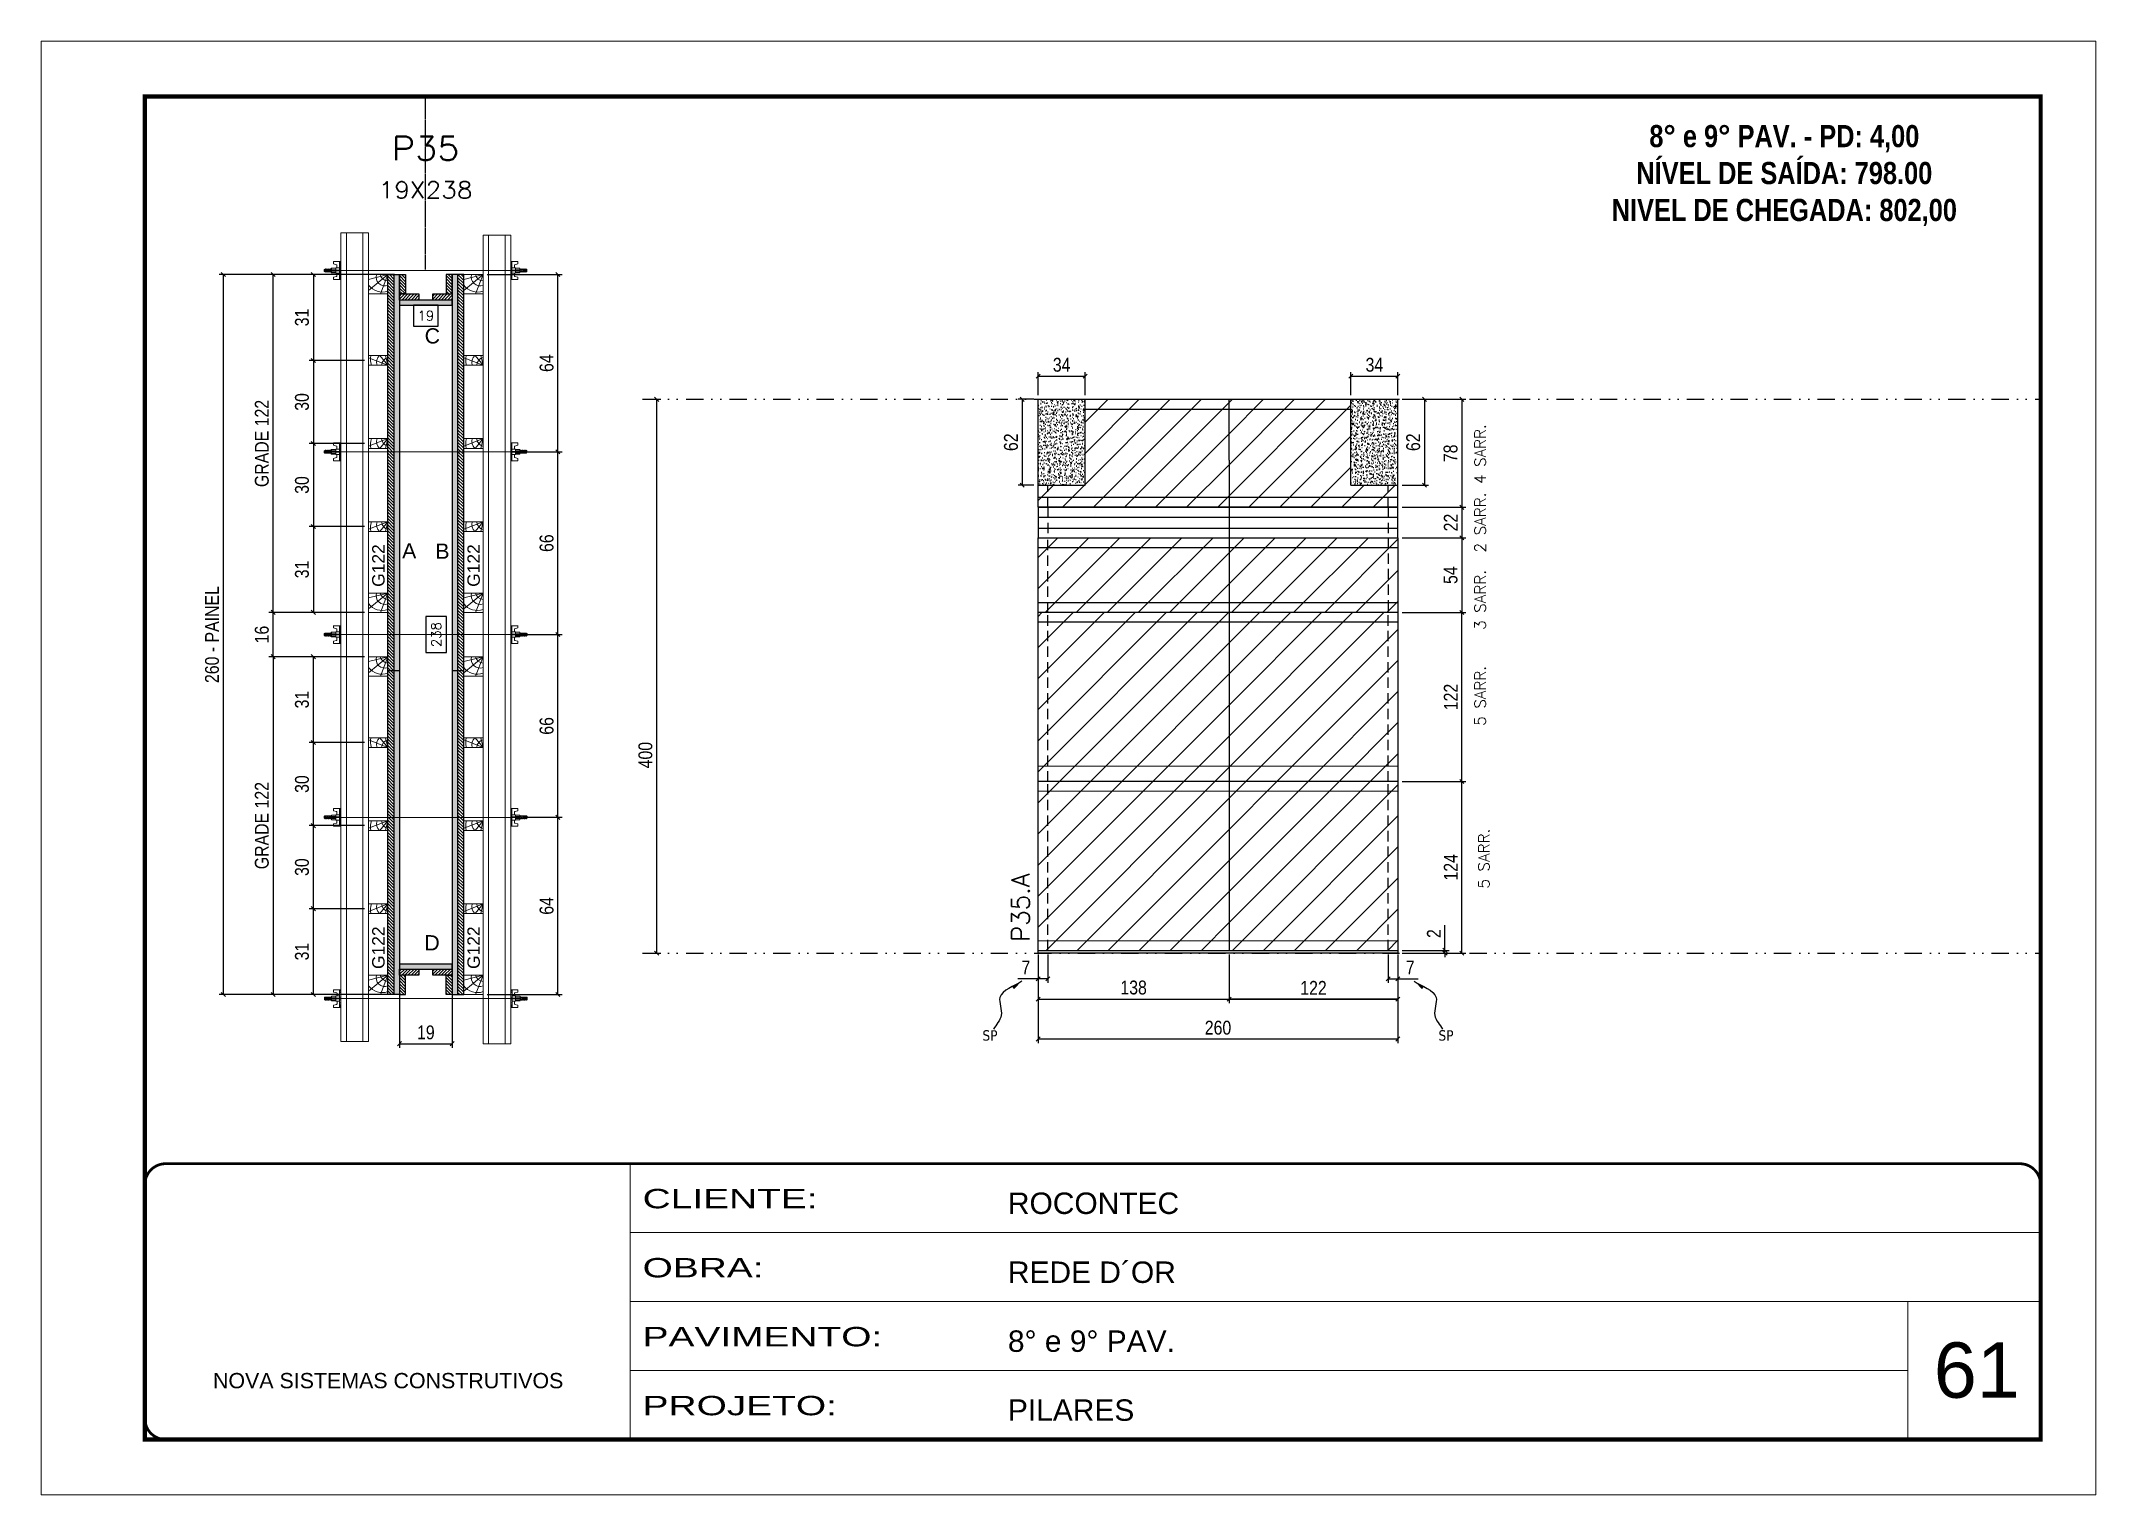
# Model space of a CAD drawing. Extents: x 28748 to 35002, y 14885 to 43501.
# Drawn here: x 28748 to 30233, y 25222 to 26272 of the extents above; entities that cross this region are included whole.
import ezdxf
from ezdxf.enums import TextEntityAlignment as Align

# ---------------------------------------------------------------- set-up
doc = ezdxf.new("R2010")
doc.units = 0
for name, pattern in [('CONTINUO', [0]), ('DASHED', [0.75, 0.5, -0.25]), ('DIVIDE2', [0.625, 0.25, -0.125, 0, -0.125, 0, -0.125]), ('HIDDEN', [0.375, 0.25, -0.125])]:
    doc.linetypes.add(name, pattern=pattern)
for name, color, linetype, lineweight in [('CARIMBO', 255, 'Continuous', 9), ('Folhas', 255, 'Continuous', 9), ('Hachura', 251, 'Continuous', 9), ('Madeira', 126, 'Continuous', 18), ('Perfil Metálico', 224, 'Continuous', 18), ('Sarr 2.2x7', 40, 'Continuous', 9), ('SARRAFO DE PRESSAO', 251, 'DASHED', 9), ('Texto Seção', 7, 'Continuous', 15)]:
    doc.layers.add(name, color=color, linetype=linetype, lineweight=lineweight)
for name, color, linetype in [('CHAPA', 1, 'Continuous'), ('COTA', 241, 'Continuous'), ('Cota Seção (2x)', 4, 'Continuous'), ('MEIO_PONT', 93, 'Continuous'), ('NOMENCLATURA', 7, 'Continuous'), ('Nível', 160, 'Continuous'), ('Painéis', 200, 'Continuous'), ('SARR_2.2x7', 40, 'Continuous'), ('SARRAFO', 251, 'Continuous'), ('Sarrafo de Pressão', 42, 'HIDDEN'), ('texto', 7, 'Continuous'), ('Texto de Titulo', 7, 'Continuous'), ('Texto Qtd Sarr', 242, 'Continuous'), ('TEXTO_GERAL', 7, 'Continuous')]:
    doc.layers.add(name, color=color, linetype=linetype)
doc.styles.add('ARIAL', font='arial.ttf')
doc.styles.add('COTA TECNICA', font='techl___.ttf', dxfattribs={"height": 10})
doc.styles.add('COTA TECNICA 2X', font='techl___.ttf', dxfattribs={"height": 10})
doc.styles.add('COTA TECNICA-50', font='techl___.ttf', dxfattribs={"height": 10})
doc.styles.add('REGUA-120', font='ROMANS.shx', dxfattribs={"height": 15})
doc.styles.add('ROMANC', font='techb___.ttf', dxfattribs={"height": 2.5})
doc.styles.add('ROMANS', font='romans.shx')
doc.styles.add('SANSSERIF', font='sas_____.pfb')
doc.styles.get("Standard").update_dxf_attribs({"font": 'arial.ttf'})
doc.styles.add('Tecnologia', font='')
doc.styles.get('Tecnologia').set_extended_font_data('Forgotten Futurist')
doc.dimstyles.new('COTA PAINEL-50', dxfattribs={"dimtxt": 10, "dimasz": 3, "dimexe": 3, "dimexo": 3, "dimgap": 3, "dimtad": 1, "dimdec": 1, "dimzin": 12, "dimdsep": 46, "dimtxsty": 'COTA TECNICA-50', "dimblk1": 'OBLIQUE', "dimblk2": 'OBLIQUE', "dimsah": 1, "dimcen": 0.9, "dimclrd": 4, "dimclre": 4, "dimclrt": 240, "dimadec": 1, "dimazin": 3, "dimtfac": 1, "dimtdec": 1, "dimtmove": 0, "dimatfit": 3, "dimfxl": 1, "dimtolj": 1, "dimtzin": 12, "dimarcsym": 0})
doc.dimstyles.new('PAINEL', dxfattribs={"dimtxt": 10, "dimasz": 3, "dimexe": 3, "dimexo": 3, "dimgap": 3, "dimtad": 1, "dimdec": 1, "dimzin": 12, "dimdsep": 46, "dimtxsty": 'COTA TECNICA', "dimblk1": 'OBLIQUE', "dimblk2": 'OBLIQUE', "dimsah": 1, "dimcen": 0.9, "dimclrd": 4, "dimclre": 4, "dimclrt": 240, "dimadec": 1, "dimazin": 3, "dimtfac": 1, "dimtdec": 1, "dimtmove": 0, "dimatfit": 3, "dimfxl": 1, "dimtolj": 1, "dimtzin": 12, "dimarcsym": 0})
doc.dimstyles.new('SECAO PILAR', dxfattribs={"dimtxt": 10, "dimasz": 3, "dimexe": 3, "dimexo": 3, "dimgap": 3, "dimtad": 1, "dimdec": 1, "dimlfac": 0.5, "dimzin": 12, "dimdsep": 46, "dimtxsty": 'COTA TECNICA 2X', "dimblk1": 'OBLIQUE', "dimblk2": 'OBLIQUE', "dimsah": 1, "dimcen": 0.9, "dimclrd": 256, "dimclre": 256, "dimclrt": 256, "dimadec": 1, "dimazin": 3, "dimtfac": 1, "dimtdec": 1, "dimtmove": 0, "dimatfit": 3, "dimfxl": 1, "dimtolj": 1, "dimtzin": 12, "dimarcsym": 0})
doc.dimstyles.new('SECÇÃO 2', dxfattribs={"dimtxt": 7, "dimasz": 6, "dimexe": 0.18, "dimexo": 2, "dimgap": -4, "dimtad": 3, "dimdec": 1, "dimlfac": 0.5, "dimzin": 12, "dimdsep": 46, "dimtxsty": 'ROMANS', "dimblk": 'ARCHTICK', "dimcen": 0.09, "dimse1": 1, "dimse2": 1, "dimsd1": 1, "dimsd2": 1, "dimclrd": 180, "dimclre": 5, "dimclrt": 1, "dimadec": 0, "dimazin": 3, "dimtfac": 1, "dimtdec": 1, "dimtofl": 0, "dimtmove": 0, "dimatfit": 3, "dimldrblk": 'ARCHTICK', "dimfxl": 1, "dimtolj": 1, "dimtzin": 0, "dimarcsym": 0})
doc.dimstyles.get("Standard").update_dxf_attribs({"dimtxt": 0.18, "dimasz": 0.18, "dimexe": 0.18, "dimexo": 0.0625, "dimgap": 0.09, "dimtad": 0, "dimtih": 1, "dimtoh": 1, "dimdec": 4, "dimzin": 0, "dimdsep": 46, "dimtxsty": 'Standard', "dimcen": 0.09, "dimadec": 0, "dimazin": 0, "dimtfac": 1, "dimtdec": 4, "dimtofl": 0, "dimtmove": 0, "dimatfit": 3, "dimfxl": 1, "dimtolj": 1, "dimtzin": 0, "dimarcsym": 0})
pattern_1 = [(135, (6115.9574, 35227.4393), (-1.12253202, -1.12253202), [])]
pattern_2 = [(135, (6107.5574, 35092.4194), (-1.12253202, -1.12253202), [])]
pattern_3 = [(45, (-105041.158, -3225.212), (-11.2253202, 11.2253202), [])]
pattern_4 = [(45, (22629.309, 32144.585), (-11.22532, 11.22532), [])]
pattern_5 = [(50, (23462.558, 29331.3907), (5.46554, -0.4781726), [0.5715, -6.2865]), (355, (23462.558, 29331.3907), (-1.0573026, 5.7317054), [0.4572, -5.0292175]), (100.451445, (23463.0134, 29331.351), (4.4082374, 5.2535326), [0.4857003, -5.3427073]), (46.1842, (23462.558, 29332.915), (8.132371, -1.26127), [0.85725, -9.42975]), (96.63556, (23463.2356, 29332.81), (7.122124, 7.422784), [0.728551, -8.014068]), (351.18415, (23462.558, 29332.915), (7.122124, 7.422784), [0.685799, -7.543792]), (21, (23463.32, 29332.5337), (4.5484317, -3.067956), [0.5715, -6.2865]), (326, (23463.32, 29332.5337), (1.854061, 5.525639), [0.4572, -5.0292]), (71.451445, (23463.699, 29332.278), (6.4024926, 2.457683), [0.4857003, -5.342698]), (37.5, (23462.558, 29331.3907), (0.0926581, 2.53665117), [0, -4.96824, 0, -5.1054, 0, -5.04825]), (7.5, (23462.558, 29331.3907), (2.0045899, 3.0054172), [0, -2.91084, 0, -4.85394, 0, -1.92405]), (327.5, (23460.8586, 29331.3907), (4.06771786, -0.1718623), [0, -1.905, 0, -5.9436, 0, -7.8867]), (317.5, (23460.0966, 29331.3907), (4.4438754, 0.7627947), [0, -2.4765, 0, -3.94716, 0, -5.6007])]

msp = doc.modelspace()

# ---------------------------------------------------------------- texts
at = {"layer": 'CARIMBO', "style": 'ARIAL'}
msp.add_text('61', height=40, dxfattribs=at).set_placement((30116.2, 25292.26))
at = {"layer": 'NOMENCLATURA', "color": 2, "insert": (30008.17, 26238.18), "char_height": 16, "attachment_point": 2, "style": 'ROMANC'}
msp.add_mtext_dynamic_manual_height_columns('\\P8° e 9° PAV. - PD: 4,00\\PNÍVEL DE SAÍDA: 798.00\\PNIVEL DE CHEGADA: 802,00', width=300.2766, gutter_width=1, heights=[0], dxfattribs=at)
at = {"layer": 'texto', "color": 0, "char_height": 7.5, "attachment_point": 5}
for insert in [(29434.11, 25553.91), (29763.67, 25553.91)]:
    msp.add_mtext('{\\fTahoma|b0|i0|c0|p34;\\C4;SP}', dxfattribs=dict(at, insert=insert))
at = {"layer": 'Texto Seção', "linetype": 'Continuous', "style": 'ROMANS'}
for s, p in [('4 SARR.', (29792.33, 25952.2)), ('2 SARR.', (29792.33, 25902.79)), ('3 SARR.', (29792.33, 25846.89)), ('5 SARR.', (29792.33, 25777.62)), ('5 SARR.', (29795.04, 25660.03))]:
    msp.add_text(s, height=8, rotation=90, dxfattribs=at).set_placement(p)
at = {"layer": 'Texto Seção', "color": 0, "linetype": 'Continuous', "style": 'SANSSERIF'}
for p in [(28992.1, 25877.96), (29060.9, 25877.96), (28992.1, 25601.94), (29060.9, 25601.94)]:
    msp.add_text('G122', height=9, rotation=90, dxfattribs=at).set_placement(p, align=Align.MIDDLE_LEFT)
at = {"layer": 'Texto Seção', "style": 'REGUA-120'}
msp.add_text('P35.A', height=13, rotation=90, dxfattribs=at).set_placement((29462.74, 25621.47))
at = {"layer": 'TEXTO_GERAL', "style": 'ARIAL'}
for s, p in [('C', (29031.09, 26059.23)), ('A', (29014.38, 25903.99)), ('B', (29038.39, 25903.73)), ('D', (29030.88, 25620.88))]:
    msp.add_text(s, height=11, dxfattribs=at).set_placement(p, align=Align.MIDDLE_CENTER)

# ---------------------------------------------------------------- blocks, each defined once
blk = doc.blocks.new('9999999999')
at = {"color": 30, "linetype": 'CONTINUO'}
for p, q in [((98564.6, 34230.2), (98564.6, 34429.4)), ((98564.6, 34379.6), (99584, 34379.6)), ((98564.6, 34329.8), (99488, 34329.8)), ((99584, 34329.8), (99488, 34329.8)), ((99488, 34329.8), (99488, 34230.2)), ((98564.6, 34280), (99488, 34280))]:
    blk.add_line(p, q, dxfattribs=at)
at = {"color": 30, "linetype": 'CONTINUO', "const_width": 2}
blk.add_lwpolyline([(99584, 34230.2), (99584, 34414.4, 0.414214), (99569, 34429.4), (98229, 34429.4, 0.414214), (98214, 34414.4), (98214, 34245.2, 0.414214), (98229, 34230.2), (99584, 34230.2)], format="xyb", dxfattribs=at)
at = {"layer": 'Folhas'}
blk.add_lwpolyline([(98139, 34190.2), (99624, 34190.2), (99624, 35240.2), (98139, 35240.2)], close=True, dxfattribs=at)
at = {"layer": 'Folhas', "color": 30, "const_width": 3}
blk.add_lwpolyline([(98214, 34230.2), (99584, 34230.2), (99584, 35200.2), (98214, 35200.2)], close=True, dxfattribs=at)
at = {"color": 7, "linetype": 'Continuous', "ltscale": 5, "style": 'ARIAL'}
for s, height, p in [('ROCONTEC', 15.48, (98837.7, 34393.1)), ('REDE D´OR', 15.48, (98837.7, 34343.3)), ('8° e 9° PAV.', 15.483, (98837.7, 34293.5)), ('NOVA SISTEMAS CONSTRUTIVOS', 11.059, (98263.2, 34267.2)), ('PILARES', 15.48, (98837.7, 34243.7))]:
    blk.add_text(s, height=height, dxfattribs=at).set_placement(p)
at = {"layer": 'Folhas', "color": 7, "style": 'Tecnologia', "width": 1.5}
for s, p in [('CLIENTE:', (98573.7, 34397.2)), ('OBRA:', (98573.7, 34347.3)), ('PAVIMENTO:', (98573.7, 34297.5)), ('PROJETO:', (98573.7, 34247.7))]:
    blk.add_text(s, height=14, dxfattribs=at).set_placement(p)
blk = doc.blocks.new('titulo1')
at = {"layer": 'Defpoints', "color": 252, "linetype": 'HIDDEN', "ltscale": 2}
blk.add_line((0, 0), (0, 125), dxfattribs=at)
at = {"layer": 'Defpoints', "style": 'ROMANS', "oblique": 15}
blk.add_attdef('FOLHA', text='', height=10, dxfattribs=at).set_placement((0, 15.6), align=Align.MIDDLE_CENTER)
at = {"layer": 'Texto Qtd Sarr', "color": 3, "style": 'ROMANS', "oblique": 15}
for tag, height, p in [('TITULO', 17, (0, 71.4)), ('SEÇÃO', 12, (0, 41.5))]:
    blk.add_attdef(tag, text='', height=height, dxfattribs=at).set_placement(p, align=Align.MIDDLE_CENTER)
blk = doc.blocks.new('*D1197')
at = {"layer": 'Cota Seção (2x)', "color": 180, "lineweight": -2, "transparency": 16777216}
for p, q in [((29035.4, 26081.3), (29017.4, 26081.3)), ((29017.4, 26081.3), (29017.4, 26066.3)), ((29035.4, 26066.3), (29035.4, 26081.3)), ((29017.4, 26066.3), (29035.4, 26066.3))]:
    blk.add_line(p, q, dxfattribs=at)
at = {"layer": 'Defpoints', "color": 0, "transparency": 16777216}
for p in [(29007.4, 26064.2), (29007.4, 26062.3), (29045.4, 26064.2)]:
    blk.add_point(p, dxfattribs=at)
at = {"layer": 'Cota Seção (2x)', "color": 1, "transparency": 16777216, "insert": (29026.4, 26073.8), "char_height": 7, "attachment_point": 5, "style": 'ROMANS'}
blk.add_mtext('\\A1;19', dxfattribs=at)
blk = doc.blocks.new('_ArchTick')
at = {"color": 0, "linetype": 'ByBlock', "const_width": 0.15}
blk.add_lwpolyline([(-0.5, -0.5), (0.5, 0.5)], dxfattribs=at)
blk = doc.blocks.new('_Oblique')
at = {"color": 0, "linetype": 'ByBlock', "lineweight": -2}
blk.add_line((-0.5, -0.5), (0.5, 0.5), dxfattribs=at)
blk = doc.blocks.new('*D1198')
at = {"layer": 'COTA', "lineweight": -2, "transparency": 16777216}
for p, q in [((29003.7, 26103.5), (28877, 26103.5)), ((28880, 26103.5), (28880, 25583.5)), ((29003.7, 25583.5), (28877, 25583.5))]:
    blk.add_line(p, q, dxfattribs=at)
at = {"layer": 'Defpoints', "color": 0, "transparency": 16777216}
for p in [(29006.7, 26103.5), (28880, 25583.5), (29006.7, 25583.5)]:
    blk.add_point(p, dxfattribs=at)
at = {"layer": 'COTA', "lineweight": -2, "transparency": 16777216, "xscale": 3, "yscale": 3, "zscale": 3}
for p, rotation in [((28880, 26103.5), 90), ((28880, 25583.5), 270)]:
    blk.add_blockref('_Oblique', p, dxfattribs=dict(at, rotation=rotation))
at = {"layer": 'COTA', "transparency": 16777216, "insert": (28871.9, 25843.5), "char_height": 10, "attachment_point": 5, "rotation": 90, "style": 'COTA TECNICA 2X'}
blk.add_mtext('\\A1;260 - PAINEL', dxfattribs=at)
blk = doc.blocks.new('C')
at = {"layer": 'Hachura', "color": 0}
for p, q in [((0, 3.22), (0, -3.22)), ((0.45, 3.22), (0, 3.22)), ((0.46, 3.16), (0, 3.16)), ((0.46, 3.05), (0, 3.05)), ((0.46, 2.88), (0, 2.88)), ((0, 2.75), (0, -1.16)), ((0.46, 2.65), (0, 2.65)), ((0.46, 2.23), (0, 2.23)), ((0.46, 1.51), (0, 1.51)), ((0.39, 0.49), (0.17, 0.49)), ((0.45, -3.23), (0.45, 3.22)), ((0.45, 3.22), (2.58, 3.22)), ((1.74, 0.97), (0.45, 0.97)), ((1.45, 0.1), (0.45, 0.1)), ((1.35, 1.94), (1.35, 0.96)), ((2.58, 2.39), (1.47, 2.09)), ((1.74, -0.97), (1.74, 0.97)), ((1.74, 0.97), (1.74, 0.84)), ((1.74, 0.97), (1.74, 0.84)), ((1.74, 0.84), (3.35, 0.84)), ((3.35, 0.45), (1.74, 0.45)), ((2.58, 3.22), (2.58, 2.39)), ((3.32, 0.84), (3.32, -0.84)), ((3.35, 0.84), (3.35, -0.84)), ((3.68, 0.45), (3.35, 0.45)), ((3.84, -0.52), (3.35, 0.45)), ((3.35, 0.06), (3.67, -0.57)), ((3.68, 0.45), (4.16, -0.52)), ((3.72, 0.5), (4.25, -0.57)), ((4.37, -0.55), (3.83, 0.53)), ((4.15, 0.45), (3.93, 0.45)), ((4.42, -0.52), (3.93, 0.45)), ((4.15, 0.45), (4.26, 0.45)), ((4.26, 0.45), (4.74, -0.52)), ((4.3, 0.5), (4.83, -0.57)), ((4.95, -0.55), (4.41, 0.53)), ((4.51, 0.45), (4.84, 0.45)), ((5, -0.52), (4.51, 0.45)), ((4.84, 0.45), (5.32, -0.52)), ((4.88, 0.5), (5.41, -0.57)), ((5.53, -0.55), (4.99, 0.53)), ((5.58, -0.52), (5.09, 0.45)), ((5.42, 0.45), (5.09, 0.45)), ((5.58, -0.52), (5.09, 0.45)), ((5.42, 0.45), (5.74, -0.19)), ((5.46, 0.5), (5.74, -0.07)), ((5.74, 0.19), (5.57, 0.53)), ((5.74, 0.32), (5.68, 0.45)), ((5.68, 0.45), (5.74, 0.45)), ((5.74, 0.45), (5.9, 0.29)), ((5.74, 0.45), (5.74, -0.52)), ((5.9, -0.36), (5.9, 0.29)), ((0.45, 0), (0, 0)), ((0.46, -1.52), (0, -1.52)), ((0.46, -2.23), (0, -2.23)), ((0.46, -2.65), (0, -2.65)), ((0.46, -2.88), (0, -2.88)), ((0.46, -3.05), (0, -3.05)), ((0.46, -3.16), (0, -3.16)), ((0, -3.22), (2.57, -3.22)), ((0.08, -0.48), (0.29, -0.48)), ((0.29, -0.48), (0.4, -0.48)), ((0.45, 0), (0.45, -0.97)), ((0.45, -0.16), (1.45, -0.16)), ((0.45, -0.65), (0.45, -0.32)), ((0.45, -3.23), (0.45, -0.65)), ((0.45, -0.97), (1.74, -0.97)), ((1.35, -1.94), (1.35, -0.97)), ((2.58, -2.39), (1.47, -2.1)), ((3.35, -0.32), (1.74, -0.32)), ((3.35, -0.84), (1.74, -0.84)), ((2.58, -3.23), (2.58, -2.39)), ((3.35, -0.07), (3.58, -0.52)), ((3.35, -0.52), (3.58, -0.52)), ((3.84, -0.52), (4.16, -0.52)), ((4.42, -0.52), (4.74, -0.52)), ((4.63, -0.52), (4.74, -0.52)), ((5, -0.52), (5.32, -0.52)), ((5.58, -0.52), (5.74, -0.52)), ((5.74, -0.52), (5.9, -0.36)), ((5.74, -0.52), (5.74, -0.52))]:
    blk.add_line(p, q, dxfattribs=at)
for centre, radius, start, end in [((1.52, 1.94), 0.161, 104.74356, 180), ((1.44, -0.03), 0.129, 272.69497, 87.30503), ((3.81, 0.39), 0.143, 25.56881, 154.43119), ((4.39, 0.39), 0.143, 25.56881, 154.43119), ((4.97, 0.39), 0.143, 25.56881, 154.43119), ((5.55, 0.39), 0.143, 25.56881, 154.43119), ((0.17, -0.37), 0.174, 221.74404, 317.85924), ((1.52, -1.94), 0.161, 180, 255.25644), ((3.71, -0.4), 0.174, 222.14076, 318.25596), ((4.29, -0.4), 0.174, 222.14076, 318.25596), ((4.87, -0.4), 0.174, 222.14076, 318.25596), ((5.45, -0.4), 0.174, 222.14076, 318.25596), ((5.61, -0.4), 0.174, 317.85924, 318.25596)]:
    blk.add_arc(centre, radius, start, end, dxfattribs=at)
blk = doc.blocks.new('PONTALETE')
at = {"layer": 'Madeira'}
for q in [(2.71, 7), (7, 5.76), (7, 1.74)]:
    blk.add_line((0, 0), q, dxfattribs=at)
blk.add_lwpolyline([(0, 0), (7, 0), (7, 7), (0, 7)], close=True, dxfattribs=at)
for centre, radius, start, end in [((2.04, 0.06), 6.23, 37.28179, 109.09128), ((1.09, 0.9), 3.19, 343.60304, 109.98471), ((-0.21, -0.78), 3.09, 14.63219, 86.0383)]:
    blk.add_arc(centre, radius, start, end, dxfattribs=at)
blk = doc.blocks.new('MEIO PONTALETE')
at = {"layer": 'Madeira'}
for q in [(2.71, 7), (3.5, 2.88), (3.5, 0.87)]:
    blk.add_line((0, 0), q, dxfattribs=at)
blk.add_lwpolyline([(0, 0), (3.5, 0), (3.5, 7), (0, 7)], close=True, dxfattribs=at)
for centre, radius, start, end in [((2.04, 0.06), 6.23, 76.44987, 109.09128), ((1.09, 0.9), 3.19, 40.90626, 109.98471), ((-0.21, -0.78), 3.09, 14.63219, 86.0383)]:
    blk.add_arc(centre, radius, start, end, dxfattribs=at)
blk = doc.blocks.new('*D1877')
at = {"layer": 'COTA', "lineweight": -2, "transparency": 16777216}
for p, q in [((28982, 26103.5), (28942.1, 26103.5)), ((28945.1, 26103.5), (28945.1, 26041.5)), ((28982, 26041.5), (28942.1, 26041.5))]:
    blk.add_line(p, q, dxfattribs=at)
at = {"layer": 'Defpoints', "color": 0, "transparency": 16777216}
for p in [(28985, 26103.5), (28945.1, 26041.5), (28985, 26041.5)]:
    blk.add_point(p, dxfattribs=at)
at = {"layer": 'COTA', "lineweight": -2, "transparency": 16777216, "xscale": 3, "yscale": 3, "zscale": 3}
for p, rotation in [((28945.1, 26103.5), 90), ((28945.1, 26041.5), 270)]:
    blk.add_blockref('_Oblique', p, dxfattribs=dict(at, rotation=rotation))
at = {"layer": 'COTA', "transparency": 16777216, "insert": (28936.9, 26072.5), "char_height": 10, "attachment_point": 5, "rotation": 90, "style": 'COTA TECNICA 2X'}
blk.add_mtext('\\A1;31', dxfattribs=at)
blk = doc.blocks.new('*D1878')
at = {"layer": 'COTA', "lineweight": -2, "transparency": 16777216}
for p, q in [((28982, 26041.5), (28942.1, 26041.5)), ((28945.1, 26041.5), (28945.1, 25981.5)), ((28982, 25981.5), (28942.1, 25981.5))]:
    blk.add_line(p, q, dxfattribs=at)
at = {"layer": 'Defpoints', "color": 0, "transparency": 16777216}
for p in [(28985, 26041.5), (28945.1, 25981.5), (28985, 25981.5)]:
    blk.add_point(p, dxfattribs=at)
at = {"layer": 'COTA', "lineweight": -2, "transparency": 16777216, "xscale": 3, "yscale": 3, "zscale": 3}
for p, rotation in [((28945.1, 26041.5), 90), ((28945.1, 25981.5), 270)]:
    blk.add_blockref('_Oblique', p, dxfattribs=dict(at, rotation=rotation))
at = {"layer": 'COTA', "transparency": 16777216, "insert": (28936.9, 26011.5), "char_height": 10, "attachment_point": 5, "rotation": 90, "style": 'COTA TECNICA 2X'}
blk.add_mtext('\\A1;30', dxfattribs=at)
blk = doc.blocks.new('*D1879')
at = {"layer": 'COTA', "lineweight": -2, "transparency": 16777216}
for p, q in [((28982, 25981.5), (28942.1, 25981.5)), ((28945.1, 25981.5), (28945.1, 25921.5)), ((28982, 25921.5), (28942.1, 25921.5))]:
    blk.add_line(p, q, dxfattribs=at)
at = {"layer": 'Defpoints', "color": 0, "transparency": 16777216}
for p in [(28985, 25981.5), (28945.1, 25921.5), (28985, 25921.5)]:
    blk.add_point(p, dxfattribs=at)
at = {"layer": 'COTA', "lineweight": -2, "transparency": 16777216, "xscale": 3, "yscale": 3, "zscale": 3}
for p, rotation in [((28945.1, 25981.5), 90), ((28945.1, 25921.5), 270)]:
    blk.add_blockref('_Oblique', p, dxfattribs=dict(at, rotation=rotation))
at = {"layer": 'COTA', "transparency": 16777216, "insert": (28936.9, 25951.5), "char_height": 10, "attachment_point": 5, "rotation": 90, "style": 'COTA TECNICA 2X'}
blk.add_mtext('\\A1;30', dxfattribs=at)
blk = doc.blocks.new('*D1880')
at = {"layer": 'COTA', "lineweight": -2, "transparency": 16777216}
for p, q in [((28982, 25921.5), (28942.1, 25921.5)), ((28945.1, 25921.5), (28945.1, 25859.5)), ((28982, 25859.5), (28942.1, 25859.5))]:
    blk.add_line(p, q, dxfattribs=at)
at = {"layer": 'Defpoints', "color": 0, "transparency": 16777216}
for p in [(28985, 25921.5), (28945.1, 25859.5), (28985, 25859.5)]:
    blk.add_point(p, dxfattribs=at)
at = {"layer": 'COTA', "lineweight": -2, "transparency": 16777216, "xscale": 3, "yscale": 3, "zscale": 3}
for p, rotation in [((28945.1, 25921.5), 90), ((28945.1, 25859.5), 270)]:
    blk.add_blockref('_Oblique', p, dxfattribs=dict(at, rotation=rotation))
at = {"layer": 'COTA', "transparency": 16777216, "insert": (28936.9, 25890.5), "char_height": 10, "attachment_point": 5, "rotation": 90, "style": 'COTA TECNICA 2X'}
blk.add_mtext('\\A1;31', dxfattribs=at)
blk = doc.blocks.new('*D1881')
at = {"layer": 'COTA', "lineweight": -2, "transparency": 16777216}
for p, q in [((28982, 26103.5), (28913, 26103.5)), ((28916, 25859.5), (28916, 26103.5)), ((28982, 25859.5), (28913, 25859.5))]:
    blk.add_line(p, q, dxfattribs=at)
at = {"layer": 'Defpoints', "color": 0, "transparency": 16777216}
for p in [(28916, 26103.5), (28985, 26103.5), (28985, 25859.5)]:
    blk.add_point(p, dxfattribs=at)
at = {"layer": 'COTA', "lineweight": -2, "transparency": 16777216, "xscale": 3, "yscale": 3, "zscale": 3}
for p, rotation in [((28916, 26103.5), 90), ((28916, 25859.5), 270)]:
    blk.add_blockref('_Oblique', p, dxfattribs=dict(at, rotation=rotation))
at = {"layer": 'COTA', "transparency": 16777216, "insert": (28907.9, 25981.5), "char_height": 10, "attachment_point": 5, "rotation": 90, "style": 'COTA TECNICA 2X'}
blk.add_mtext('\\A1;GRADE 122', dxfattribs=at)
blk = doc.blocks.new('*D1093')
at = {"layer": 'COTA', "lineweight": -2, "transparency": 16777216}
for p, q in [((28982, 25645.5), (28942.1, 25645.5)), ((28945.1, 25583.5), (28945.1, 25645.5)), ((28982, 25583.5), (28942.1, 25583.5))]:
    blk.add_line(p, q, dxfattribs=at)
at = {"layer": 'Defpoints', "color": 0, "transparency": 16777216}
for p in [(28945.1, 25645.5), (28985, 25645.5), (28985, 25583.5)]:
    blk.add_point(p, dxfattribs=at)
at = {"layer": 'COTA', "lineweight": -2, "transparency": 16777216, "xscale": 3, "yscale": 3, "zscale": 3}
for p, rotation in [((28945.1, 25645.5), 90), ((28945.1, 25583.5), 270)]:
    blk.add_blockref('_Oblique', p, dxfattribs=dict(at, rotation=rotation))
at = {"layer": 'COTA', "transparency": 16777216, "insert": (28936.9, 25614.5), "char_height": 10, "attachment_point": 5, "rotation": 90, "style": 'COTA TECNICA 2X'}
blk.add_mtext('\\A1;31', dxfattribs=at)
blk = doc.blocks.new('*D1094')
at = {"layer": 'COTA', "lineweight": -2, "transparency": 16777216}
for p, q in [((28982, 25705.5), (28942.1, 25705.5)), ((28945.1, 25645.5), (28945.1, 25705.5)), ((28982, 25645.5), (28942.1, 25645.5))]:
    blk.add_line(p, q, dxfattribs=at)
at = {"layer": 'Defpoints', "color": 0, "transparency": 16777216}
for p in [(28945.1, 25705.5), (28985, 25705.5), (28985, 25645.5)]:
    blk.add_point(p, dxfattribs=at)
at = {"layer": 'COTA', "lineweight": -2, "transparency": 16777216, "xscale": 3, "yscale": 3, "zscale": 3}
for p, rotation in [((28945.1, 25705.5), 90), ((28945.1, 25645.5), 270)]:
    blk.add_blockref('_Oblique', p, dxfattribs=dict(at, rotation=rotation))
at = {"layer": 'COTA', "transparency": 16777216, "insert": (28936.9, 25675.5), "char_height": 10, "attachment_point": 5, "rotation": 90, "style": 'COTA TECNICA 2X'}
blk.add_mtext('\\A1;30', dxfattribs=at)
blk = doc.blocks.new('*D1095')
at = {"layer": 'COTA', "lineweight": -2, "transparency": 16777216}
for p, q in [((28982, 25765.5), (28942.1, 25765.5)), ((28945.1, 25705.5), (28945.1, 25765.5)), ((28982, 25705.5), (28942.1, 25705.5))]:
    blk.add_line(p, q, dxfattribs=at)
at = {"layer": 'Defpoints', "color": 0, "transparency": 16777216}
for p in [(28945.1, 25765.5), (28985, 25765.5), (28985, 25705.5)]:
    blk.add_point(p, dxfattribs=at)
at = {"layer": 'COTA', "lineweight": -2, "transparency": 16777216, "xscale": 3, "yscale": 3, "zscale": 3}
for p, rotation in [((28945.1, 25765.5), 90), ((28945.1, 25705.5), 270)]:
    blk.add_blockref('_Oblique', p, dxfattribs=dict(at, rotation=rotation))
at = {"layer": 'COTA', "transparency": 16777216, "insert": (28936.9, 25735.5), "char_height": 10, "attachment_point": 5, "rotation": 90, "style": 'COTA TECNICA 2X'}
blk.add_mtext('\\A1;30', dxfattribs=at)
blk = doc.blocks.new('*D1096')
at = {"layer": 'COTA', "lineweight": -2, "transparency": 16777216}
for p, q in [((28982, 25827.5), (28942.1, 25827.5)), ((28945.1, 25765.5), (28945.1, 25827.5)), ((28982, 25765.5), (28942.1, 25765.5))]:
    blk.add_line(p, q, dxfattribs=at)
at = {"layer": 'Defpoints', "color": 0, "transparency": 16777216}
for p in [(28945.1, 25827.5), (28985, 25827.5), (28985, 25765.5)]:
    blk.add_point(p, dxfattribs=at)
at = {"layer": 'COTA', "lineweight": -2, "transparency": 16777216, "xscale": 3, "yscale": 3, "zscale": 3}
for p, rotation in [((28945.1, 25827.5), 90), ((28945.1, 25765.5), 270)]:
    blk.add_blockref('_Oblique', p, dxfattribs=dict(at, rotation=rotation))
at = {"layer": 'COTA', "transparency": 16777216, "insert": (28936.9, 25796.5), "char_height": 10, "attachment_point": 5, "rotation": 90, "style": 'COTA TECNICA 2X'}
blk.add_mtext('\\A1;31', dxfattribs=at)
blk = doc.blocks.new('*D1097')
at = {"layer": 'COTA', "lineweight": -2, "transparency": 16777216}
for p, q in [((28982, 25827.5), (28913, 25827.5)), ((28916, 25827.5), (28916, 25583.5)), ((28982, 25583.5), (28913, 25583.5))]:
    blk.add_line(p, q, dxfattribs=at)
at = {"layer": 'Defpoints', "color": 0, "transparency": 16777216}
for p in [(28985, 25827.5), (28916, 25583.5), (28985, 25583.5)]:
    blk.add_point(p, dxfattribs=at)
at = {"layer": 'COTA', "lineweight": -2, "transparency": 16777216, "xscale": 3, "yscale": 3, "zscale": 3}
for p, rotation in [((28916, 25827.5), 90), ((28916, 25583.5), 270)]:
    blk.add_blockref('_Oblique', p, dxfattribs=dict(at, rotation=rotation))
at = {"layer": 'COTA', "transparency": 16777216, "insert": (28907.9, 25705.5), "char_height": 10, "attachment_point": 5, "rotation": 90, "style": 'COTA TECNICA 2X'}
blk.add_mtext('\\A1;GRADE 122', dxfattribs=at)
blk = doc.blocks.new('*D1882')
at = {"layer": 'COTA', "lineweight": -2, "transparency": 16777216}
for p, q in [((28982, 25859.5), (28913, 25859.5)), ((28916, 25827.5), (28916, 25859.5)), ((28982, 25827.5), (28913, 25827.5))]:
    blk.add_line(p, q, dxfattribs=at)
at = {"layer": 'Defpoints', "color": 0, "transparency": 16777216}
for p in [(28916, 25859.5), (28985, 25859.5), (28985, 25827.5)]:
    blk.add_point(p, dxfattribs=at)
at = {"layer": 'COTA', "lineweight": -2, "transparency": 16777216, "xscale": 3, "yscale": 3, "zscale": 3}
for p, rotation in [((28916, 25859.5), 90), ((28916, 25827.5), 270)]:
    blk.add_blockref('_Oblique', p, dxfattribs=dict(at, rotation=rotation))
at = {"layer": 'COTA', "transparency": 16777216, "insert": (28907.9, 25843.5), "char_height": 10, "attachment_point": 5, "rotation": 90, "style": 'COTA TECNICA 2X'}
blk.add_mtext('\\A1;16', dxfattribs=at)
blk = doc.blocks.new('*D1883')
at = {"layer": 'COTA', "lineweight": -2, "transparency": 16777216}
for p, q in [((29097.4, 25711.5), (29124.8, 25711.5)), ((29121.8, 25583.5), (29121.8, 25711.5)), ((29070.8, 25583.5), (29124.8, 25583.5))]:
    blk.add_line(p, q, dxfattribs=at)
at = {"layer": 'Defpoints', "color": 0, "transparency": 16777216}
for p in [(29094.4, 25711.5), (29121.8, 25711.5), (29067.8, 25583.5)]:
    blk.add_point(p, dxfattribs=at)
at = {"layer": 'COTA', "lineweight": -2, "transparency": 16777216, "xscale": 3, "yscale": 3, "zscale": 3}
for p, rotation in [((29121.8, 25711.5), 90), ((29121.8, 25583.5), 270)]:
    blk.add_blockref('_Oblique', p, dxfattribs=dict(at, rotation=rotation))
at = {"layer": 'COTA', "transparency": 16777216, "insert": (29113.7, 25647.5), "char_height": 10, "attachment_point": 5, "rotation": 90, "style": 'COTA TECNICA 2X'}
blk.add_mtext('\\A1;64', dxfattribs=at)
blk = doc.blocks.new('*D1884')
at = {"layer": 'COTA', "lineweight": -2, "transparency": 16777216}
for p, q in [((29090.7, 25843.5), (29124.8, 25843.5)), ((29121.8, 25711.5), (29121.8, 25843.5)), ((29097.4, 25711.5), (29124.8, 25711.5))]:
    blk.add_line(p, q, dxfattribs=at)
at = {"layer": 'Defpoints', "color": 0, "transparency": 16777216}
for p in [(29087.7, 25843.5), (29121.8, 25843.5), (29094.4, 25711.5)]:
    blk.add_point(p, dxfattribs=at)
at = {"layer": 'COTA', "lineweight": -2, "transparency": 16777216, "xscale": 3, "yscale": 3, "zscale": 3}
for p, rotation in [((29121.8, 25843.5), 90), ((29121.8, 25711.5), 270)]:
    blk.add_blockref('_Oblique', p, dxfattribs=dict(at, rotation=rotation))
at = {"layer": 'COTA', "transparency": 16777216, "insert": (29113.7, 25777.5), "char_height": 10, "attachment_point": 5, "rotation": 90, "style": 'COTA TECNICA 2X'}
blk.add_mtext('\\A1;66', dxfattribs=at)
blk = doc.blocks.new('*D1885')
at = {"layer": 'COTA', "lineweight": -2, "transparency": 16777216}
for p, q in [((29090.7, 25975.5), (29124.8, 25975.5)), ((29121.8, 25843.5), (29121.8, 25975.5)), ((29090.7, 25843.5), (29124.8, 25843.5))]:
    blk.add_line(p, q, dxfattribs=at)
at = {"layer": 'Defpoints', "color": 0, "transparency": 16777216}
for p in [(29087.7, 25975.5), (29121.8, 25975.5), (29087.7, 25843.5)]:
    blk.add_point(p, dxfattribs=at)
at = {"layer": 'COTA', "lineweight": -2, "transparency": 16777216, "xscale": 3, "yscale": 3, "zscale": 3}
for p, rotation in [((29121.8, 25975.5), 90), ((29121.8, 25843.5), 270)]:
    blk.add_blockref('_Oblique', p, dxfattribs=dict(at, rotation=rotation))
at = {"layer": 'COTA', "transparency": 16777216, "insert": (29113.7, 25909.5), "char_height": 10, "attachment_point": 5, "rotation": 90, "style": 'COTA TECNICA 2X'}
blk.add_mtext('\\A1;66', dxfattribs=at)
blk = doc.blocks.new('*D1886')
at = {"layer": 'COTA', "lineweight": -2, "transparency": 16777216}
for p, q in [((29070.8, 26103.5), (29124.8, 26103.5)), ((29121.8, 25975.5), (29121.8, 26103.5)), ((29090.7, 25975.5), (29124.8, 25975.5))]:
    blk.add_line(p, q, dxfattribs=at)
at = {"layer": 'Defpoints', "color": 0, "transparency": 16777216}
for p in [(29067.8, 26103.5), (29121.8, 26103.5), (29087.7, 25975.5)]:
    blk.add_point(p, dxfattribs=at)
at = {"layer": 'COTA', "lineweight": -2, "transparency": 16777216, "xscale": 3, "yscale": 3, "zscale": 3}
for p, rotation in [((29121.8, 26103.5), 90), ((29121.8, 25975.5), 270)]:
    blk.add_blockref('_Oblique', p, dxfattribs=dict(at, rotation=rotation))
at = {"layer": 'COTA', "transparency": 16777216, "insert": (29113.7, 26039.5), "char_height": 10, "attachment_point": 5, "rotation": 90, "style": 'COTA TECNICA 2X'}
blk.add_mtext('\\A1;64', dxfattribs=at)
blk = doc.blocks.new('*D1887')
at = {"layer": 'COTA', "lineweight": -2, "transparency": 16777216}
for p, q in [((29007.4, 25598.9), (29007.4, 25545)), ((29045.4, 25598.9), (29045.4, 25545)), ((29007.4, 25548), (29045.4, 25548))]:
    blk.add_line(p, q, dxfattribs=at)
at = {"layer": 'Defpoints', "color": 0, "transparency": 16777216}
for p in [(29007.4, 25601.9), (29045.4, 25601.9), (29045.4, 25548)]:
    blk.add_point(p, dxfattribs=at)
at = {"layer": 'COTA', "lineweight": -2, "transparency": 16777216, "xscale": 3, "yscale": 3, "zscale": 3, "rotation": 180}
blk.add_blockref('_Oblique', (29007.4, 25548), dxfattribs=at)
at = {"layer": 'COTA', "lineweight": -2, "transparency": 16777216, "xscale": 3, "yscale": 3, "zscale": 3}
blk.add_blockref('_Oblique', (29045.4, 25548), dxfattribs=at)
at = {"layer": 'COTA', "transparency": 16777216, "insert": (29026.4, 25556.1), "char_height": 10, "attachment_point": 5, "style": 'COTA TECNICA 2X'}
blk.add_mtext('\\A1;19', dxfattribs=at)
blk = doc.blocks.new('*D1098')
at = {"layer": 'COTA', "color": 180, "lineweight": -2, "transparency": 16777216}
for p, q in [((29041.4, 25856.5), (29026.4, 25856.5)), ((29026.4, 25856.5), (29026.4, 25830.5)), ((29041.4, 25830.5), (29041.4, 25856.5)), ((29026.4, 25830.5), (29041.4, 25830.5))]:
    blk.add_line(p, q, dxfattribs=at)
at = {"layer": 'Defpoints', "color": 0, "transparency": 16777216}
for p in [(29045.4, 26081.5), (29045.4, 25605.5), (29045.4, 25605.5)]:
    blk.add_point(p, dxfattribs=at)
at = {"layer": 'COTA', "color": 1, "transparency": 16777216, "insert": (29033.9, 25843.5), "char_height": 7, "attachment_point": 5, "rotation": 90, "style": 'ROMANS'}
blk.add_mtext('\\A1;238', dxfattribs=at)
blk = doc.blocks.new('*D1099')
at = {"layer": 'COTA', "color": 4, "linetype": 'ByBlock', "lineweight": -2, "transparency": 16777216}
for p, q in [((29186, 26013.4), (29196.2, 26013.4)), ((29193.2, 26013.4), (29193.2, 25613.4)), ((29186, 25613.4), (29196.2, 25613.4))]:
    blk.add_line(p, q, dxfattribs=at)
at = {"layer": 'Defpoints', "color": 0, "linetype": 'ByBlock', "transparency": 16777216}
for p in [(29183, 26013.4), (29183, 25613.4), (29193.2, 25613.4)]:
    blk.add_point(p, dxfattribs=at)
at = {"layer": 'COTA', "color": 4, "linetype": 'ByBlock', "lineweight": -2, "transparency": 16777216, "xscale": 3, "yscale": 3, "zscale": 3}
for p, rotation in [((29193.2, 26013.4), 90), ((29193.2, 25613.4), 270)]:
    blk.add_blockref('_Oblique', p, dxfattribs=dict(at, rotation=rotation))
at = {"layer": 'COTA', "color": 240, "linetype": 'ByBlock', "transparency": 16777216, "insert": (29185.1, 25756.4), "char_height": 10, "attachment_point": 5, "rotation": 90, "style": 'COTA TECNICA'}
blk.add_mtext('\\A1;400', dxfattribs=at)
blk = doc.blocks.new('*D1100')
at = {"layer": 'COTA', "color": 4, "lineweight": -2, "transparency": 16777216}
for p, q in [((29468.9, 25612.4), (29468.9, 25548.4)), ((29728.9, 25612.4), (29728.9, 25548.4)), ((29468.9, 25551.4), (29728.9, 25551.4))]:
    blk.add_line(p, q, dxfattribs=at)
at = {"layer": 'Defpoints', "color": 0, "transparency": 16777216}
for p in [(29468.9, 25615.4), (29728.9, 25615.4), (29728.9, 25551.4)]:
    blk.add_point(p, dxfattribs=at)
at = {"layer": 'COTA', "color": 4, "lineweight": -2, "transparency": 16777216, "xscale": 3, "yscale": 3, "zscale": 3, "rotation": 180}
blk.add_blockref('_Oblique', (29468.9, 25551.4), dxfattribs=at)
at = {"layer": 'COTA', "color": 4, "lineweight": -2, "transparency": 16777216, "xscale": 3, "yscale": 3, "zscale": 3}
blk.add_blockref('_Oblique', (29728.9, 25551.4), dxfattribs=at)
at = {"layer": 'COTA', "color": 240, "transparency": 16777216, "insert": (29598.9, 25559.5), "char_height": 10, "attachment_point": 5, "style": 'COTA TECNICA'}
blk.add_mtext('\\A1;260', dxfattribs=at)
blk = doc.blocks.new('*D1101')
at = {"layer": 'COTA', "color": 4, "lineweight": -2, "transparency": 16777216}
for p, q in [((29468.9, 25610.4), (29468.9, 25591.9)), ((29475.9, 25612.4), (29475.9, 25591.9)), ((29468.9, 25594.9), (29454.2, 25594.9)), ((29475.9, 25594.9), (29468.9, 25594.9))]:
    blk.add_line(p, q, dxfattribs=at)
at = {"layer": 'Defpoints', "color": 0, "transparency": 16777216}
for p in [(29468.9, 25613.4), (29475.9, 25615.4), (29468.9, 25594.9)]:
    blk.add_point(p, dxfattribs=at)
at = {"layer": 'COTA', "color": 4, "lineweight": -2, "transparency": 16777216, "xscale": 3, "yscale": 3, "zscale": 3, "rotation": 180}
blk.add_blockref('_Oblique', (29468.9, 25594.9), dxfattribs=at)
at = {"layer": 'COTA', "color": 4, "lineweight": -2, "transparency": 16777216, "xscale": 3, "yscale": 3, "zscale": 3}
blk.add_blockref('_Oblique', (29475.9, 25594.9), dxfattribs=at)
at = {"layer": 'COTA', "color": 240, "transparency": 16777216, "insert": (29460, 25603), "char_height": 10, "attachment_point": 5, "style": 'COTA TECNICA-50'}
blk.add_mtext('\\A1;7', dxfattribs=at)
blk = doc.blocks.new('*D1102')
at = {"layer": 'COTA', "color": 4, "lineweight": -2, "transparency": 16777216}
for p, q in [((29721.9, 25612.4), (29721.9, 25591.9)), ((29728.9, 25610.4), (29728.9, 25591.9)), ((29721.9, 25594.9), (29728.9, 25594.9)), ((29728.9, 25594.9), (29743.6, 25594.9))]:
    blk.add_line(p, q, dxfattribs=at)
at = {"layer": 'Defpoints', "color": 0, "transparency": 16777216}
for p in [(29721.9, 25615.4), (29728.9, 25613.4), (29728.9, 25594.9)]:
    blk.add_point(p, dxfattribs=at)
at = {"layer": 'COTA', "color": 4, "lineweight": -2, "transparency": 16777216, "xscale": 3, "yscale": 3, "zscale": 3, "rotation": 180}
blk.add_blockref('_Oblique', (29721.9, 25594.9), dxfattribs=at)
at = {"layer": 'COTA', "color": 4, "lineweight": -2, "transparency": 16777216, "xscale": 3, "yscale": 3, "zscale": 3}
blk.add_blockref('_Oblique', (29728.9, 25594.9), dxfattribs=at)
at = {"layer": 'COTA', "color": 240, "transparency": 16777216, "insert": (29737.8, 25603), "char_height": 10, "attachment_point": 5, "style": 'COTA TECNICA-50'}
blk.add_mtext('\\A1;7', dxfattribs=at)
blk = doc.blocks.new('*D1103')
at = {"layer": 'COTA', "color": 4, "lineweight": -2, "transparency": 16777216}
for p, q in [((29731.9, 25737.4), (29778.1, 25737.4)), ((29775.1, 25613.4), (29775.1, 25737.4)), ((29731.9, 25613.4), (29778.1, 25613.4))]:
    blk.add_line(p, q, dxfattribs=at)
at = {"layer": 'Defpoints', "color": 0, "transparency": 16777216}
for p in [(29728.9, 25737.4), (29775.1, 25737.4), (29728.9, 25613.4)]:
    blk.add_point(p, dxfattribs=at)
at = {"layer": 'COTA', "color": 4, "lineweight": -2, "transparency": 16777216, "xscale": 3, "yscale": 3, "zscale": 3}
for p, rotation in [((29775.1, 25737.4), 90), ((29775.1, 25613.4), 270)]:
    blk.add_blockref('_Oblique', p, dxfattribs=dict(at, rotation=rotation))
at = {"layer": 'COTA', "color": 240, "transparency": 16777216, "insert": (29767.1, 25675.4), "char_height": 10, "attachment_point": 5, "rotation": 90, "style": 'COTA TECNICA-50'}
blk.add_mtext('\\A1;124', dxfattribs=at)
blk = doc.blocks.new('*D1104')
at = {"layer": 'COTA', "color": 4, "lineweight": -2, "transparency": 16777216}
for p, q in [((29762.9, 25615.4), (29762.9, 25633.5)), ((29731.9, 25615.4), (29765.9, 25615.4)), ((29731.9, 25613.4), (29765.9, 25613.4)), ((29762.9, 25613.4), (29762.9, 25615.4)), ((29762.9, 25613.4), (29762.9, 25610.4))]:
    blk.add_line(p, q, dxfattribs=at)
at = {"layer": 'Defpoints', "color": 0, "transparency": 16777216}
for p in [(29728.9, 25615.4), (29728.9, 25613.4), (29762.9, 25613.4)]:
    blk.add_point(p, dxfattribs=at)
at = {"layer": 'COTA', "color": 4, "lineweight": -2, "transparency": 16777216, "xscale": 3, "yscale": 3, "zscale": 3}
for p, rotation in [((29762.9, 25615.4), 270), ((29762.9, 25613.4), 90)]:
    blk.add_blockref('_Oblique', p, dxfattribs=dict(at, rotation=rotation))
at = {"layer": 'COTA', "color": 240, "transparency": 16777216, "insert": (29754.9, 25627.5), "char_height": 10, "attachment_point": 5, "rotation": 90, "style": 'COTA TECNICA-50'}
blk.add_mtext('\\A1;2', dxfattribs=at)
blk = doc.blocks.new('*D1105')
at = {"layer": 'COTA', "color": 4, "linetype": 'ByBlock', "lineweight": -2, "transparency": 16777216}
for p, q in [((29731.9, 25859.4), (29778.1, 25859.4)), ((29775.1, 25737.4), (29775.1, 25859.4)), ((29731.9, 25737.4), (29778.1, 25737.4))]:
    blk.add_line(p, q, dxfattribs=at)
at = {"layer": 'Defpoints', "color": 0, "linetype": 'ByBlock', "transparency": 16777216}
for p in [(29728.9, 25859.4), (29775.1, 25859.4), (29728.9, 25737.4)]:
    blk.add_point(p, dxfattribs=at)
at = {"layer": 'COTA', "color": 4, "linetype": 'ByBlock', "lineweight": -2, "transparency": 16777216, "xscale": 3, "yscale": 3, "zscale": 3}
for p, rotation in [((29775.1, 25859.4), 90), ((29775.1, 25737.4), 270)]:
    blk.add_blockref('_Oblique', p, dxfattribs=dict(at, rotation=rotation))
at = {"layer": 'COTA', "color": 240, "linetype": 'ByBlock', "transparency": 16777216, "insert": (29767.1, 25798.4), "char_height": 10, "attachment_point": 5, "rotation": 90, "style": 'COTA TECNICA'}
blk.add_mtext('\\A1;122', dxfattribs=at)
blk = doc.blocks.new('*D1888')
at = {"layer": 'COTA', "color": 4, "linetype": 'ByBlock', "lineweight": -2, "transparency": 16777216}
for p, q in [((29606.9, 25612.4), (29606.9, 25577.2)), ((29728.9, 25612.4), (29728.9, 25577.2)), ((29728.9, 25580.2), (29606.9, 25580.2))]:
    blk.add_line(p, q, dxfattribs=at)
at = {"layer": 'Defpoints', "color": 0, "linetype": 'ByBlock', "transparency": 16777216}
for p in [(29606.9, 25615.4), (29728.9, 25615.4), (29606.9, 25580.2)]:
    blk.add_point(p, dxfattribs=at)
at = {"layer": 'COTA', "color": 4, "linetype": 'ByBlock', "lineweight": -2, "transparency": 16777216, "xscale": 3, "yscale": 3, "zscale": 3, "rotation": 180}
blk.add_blockref('_Oblique', (29606.9, 25580.2), dxfattribs=at)
at = {"layer": 'COTA', "color": 4, "linetype": 'ByBlock', "lineweight": -2, "transparency": 16777216, "xscale": 3, "yscale": 3, "zscale": 3}
blk.add_blockref('_Oblique', (29728.9, 25580.2), dxfattribs=at)
at = {"layer": 'COTA', "color": 240, "linetype": 'ByBlock', "transparency": 16777216, "insert": (29667.9, 25588.3), "char_height": 10, "attachment_point": 5, "style": 'COTA TECNICA'}
blk.add_mtext('\\A1;122', dxfattribs=at)
blk = doc.blocks.new('*D1889')
at = {"layer": 'COTA', "color": 4, "linetype": 'ByBlock', "lineweight": -2, "transparency": 16777216}
for p, q in [((29606.9, 25612.4), (29606.9, 25577.2)), ((29728.9, 25610.4), (29728.9, 25577.2)), ((29606.9, 25580.2), (29728.9, 25580.2))]:
    blk.add_line(p, q, dxfattribs=at)
at = {"layer": 'Defpoints', "color": 0, "linetype": 'ByBlock', "transparency": 16777216}
for p in [(29606.9, 25615.4), (29728.9, 25613.4), (29728.9, 25580.2)]:
    blk.add_point(p, dxfattribs=at)
at = {"layer": 'COTA', "color": 4, "linetype": 'ByBlock', "lineweight": -2, "transparency": 16777216, "xscale": 3, "yscale": 3, "zscale": 3, "rotation": 180}
blk.add_blockref('_Oblique', (29606.9, 25580.2), dxfattribs=at)
at = {"layer": 'COTA', "color": 4, "linetype": 'ByBlock', "lineweight": -2, "transparency": 16777216, "xscale": 3, "yscale": 3, "zscale": 3}
blk.add_blockref('_Oblique', (29728.9, 25580.2), dxfattribs=at)
at = {"layer": 'COTA', "color": 240, "linetype": 'ByBlock', "transparency": 16777216, "insert": (29667.9, 25588.3), "char_height": 10, "attachment_point": 5, "style": 'COTA TECNICA'}
blk.add_mtext('\\A1;122', dxfattribs=at)
blk = doc.blocks.new('*D1953')
at = {"layer": 'COTA', "color": 4, "linetype": 'ByBlock', "lineweight": -2, "transparency": 16777216}
for p, q in [((29468.9, 25610.4), (29468.9, 25577.2)), ((29606.9, 25612.4), (29606.9, 25577.2)), ((29468.9, 25580.2), (29606.9, 25580.2))]:
    blk.add_line(p, q, dxfattribs=at)
at = {"layer": 'Defpoints', "color": 0, "linetype": 'ByBlock', "transparency": 16777216}
for p in [(29468.9, 25613.4), (29606.9, 25615.4), (29606.9, 25580.2)]:
    blk.add_point(p, dxfattribs=at)
at = {"layer": 'COTA', "color": 4, "linetype": 'ByBlock', "lineweight": -2, "transparency": 16777216, "xscale": 3, "yscale": 3, "zscale": 3, "rotation": 180}
blk.add_blockref('_Oblique', (29468.9, 25580.2), dxfattribs=at)
at = {"layer": 'COTA', "color": 4, "linetype": 'ByBlock', "lineweight": -2, "transparency": 16777216, "xscale": 3, "yscale": 3, "zscale": 3}
blk.add_blockref('_Oblique', (29606.9, 25580.2), dxfattribs=at)
at = {"layer": 'COTA', "color": 240, "linetype": 'ByBlock', "transparency": 16777216, "insert": (29537.9, 25588.5), "char_height": 10, "attachment_point": 5, "style": 'COTA TECNICA'}
blk.add_mtext('\\A1;138', dxfattribs=at)
blk = doc.blocks.new('*D1957')
at = {"layer": 'COTA', "color": 4, "lineweight": -2, "transparency": 16777216}
for p, q in [((29731.9, 26013.4), (29778.1, 26013.4)), ((29775.1, 26013.4), (29775.1, 25935.4)), ((29731.9, 25935.4), (29778.1, 25935.4))]:
    blk.add_line(p, q, dxfattribs=at)
at = {"layer": 'Defpoints', "color": 0, "transparency": 16777216}
for p in [(29728.9, 26013.4), (29728.9, 25935.4), (29775.1, 25935.4)]:
    blk.add_point(p, dxfattribs=at)
at = {"layer": 'COTA', "color": 4, "lineweight": -2, "transparency": 16777216, "xscale": 3, "yscale": 3, "zscale": 3}
for p, rotation in [((29775.1, 26013.4), 90), ((29775.1, 25935.4), 270)]:
    blk.add_blockref('_Oblique', p, dxfattribs=dict(at, rotation=rotation))
at = {"layer": 'COTA', "color": 240, "transparency": 16777216, "insert": (29767, 25974.4), "char_height": 10, "attachment_point": 5, "rotation": 90, "style": 'COTA TECNICA'}
blk.add_mtext('\\A1;78', dxfattribs=at)
blk = doc.blocks.new('*D1911')
at = {"layer": 'COTA', "color": 4, "lineweight": -2, "transparency": 16777216}
for p, q in [((29731.9, 26013.4), (29751.1, 26013.4)), ((29748.1, 26013.4), (29748.1, 25951.4)), ((29731.9, 25951.4), (29751.1, 25951.4))]:
    blk.add_line(p, q, dxfattribs=at)
at = {"layer": 'Defpoints', "color": 0, "transparency": 16777216}
for p in [(29728.9, 26013.4), (29728.9, 25951.4), (29748.1, 25951.4)]:
    blk.add_point(p, dxfattribs=at)
at = {"layer": 'COTA', "color": 4, "lineweight": -2, "transparency": 16777216, "xscale": 3, "yscale": 3, "zscale": 3}
for p, rotation in [((29748.1, 26013.4), 90), ((29748.1, 25951.4), 270)]:
    blk.add_blockref('_Oblique', p, dxfattribs=dict(at, rotation=rotation))
at = {"layer": 'COTA', "color": 240, "transparency": 16777216, "insert": (29740, 25982.4), "char_height": 10, "attachment_point": 5, "rotation": 90, "style": 'COTA TECNICA'}
blk.add_mtext('\\A1;62', dxfattribs=at)
blk = doc.blocks.new('*D1912')
at = {"layer": 'COTA', "color": 4, "lineweight": -2, "transparency": 16777216}
for p, q in [((29694.9, 26016.4), (29694.9, 26033.1)), ((29728.9, 26016.4), (29728.9, 26033.1)), ((29694.9, 26030.1), (29728.9, 26030.1))]:
    blk.add_line(p, q, dxfattribs=at)
at = {"layer": 'Defpoints', "color": 0, "transparency": 16777216}
for p in [(29728.9, 26030.1), (29694.9, 26013.4), (29728.9, 26013.4)]:
    blk.add_point(p, dxfattribs=at)
at = {"layer": 'COTA', "color": 4, "lineweight": -2, "transparency": 16777216, "xscale": 3, "yscale": 3, "zscale": 3, "rotation": 180}
blk.add_blockref('_Oblique', (29694.9, 26030.1), dxfattribs=at)
at = {"layer": 'COTA', "color": 4, "lineweight": -2, "transparency": 16777216, "xscale": 3, "yscale": 3, "zscale": 3}
blk.add_blockref('_Oblique', (29728.9, 26030.1), dxfattribs=at)
at = {"layer": 'COTA', "color": 240, "transparency": 16777216, "insert": (29711.9, 26038.3), "char_height": 10, "attachment_point": 5, "style": 'COTA TECNICA'}
blk.add_mtext('\\A1;34', dxfattribs=at)
blk = doc.blocks.new('*D1913')
at = {"layer": 'COTA', "color": 4, "lineweight": -2, "transparency": 16777216}
for p, q in [((29468.9, 26016.4), (29468.9, 26033.1)), ((29502.9, 26016.4), (29502.9, 26033.1)), ((29468.9, 26030.1), (29502.9, 26030.1))]:
    blk.add_line(p, q, dxfattribs=at)
at = {"layer": 'Defpoints', "color": 0, "transparency": 16777216}
for p in [(29502.9, 26030.1), (29468.9, 26013.4), (29502.9, 26013.4)]:
    blk.add_point(p, dxfattribs=at)
at = {"layer": 'COTA', "color": 4, "lineweight": -2, "transparency": 16777216, "xscale": 3, "yscale": 3, "zscale": 3, "rotation": 180}
blk.add_blockref('_Oblique', (29468.9, 26030.1), dxfattribs=at)
at = {"layer": 'COTA', "color": 4, "lineweight": -2, "transparency": 16777216, "xscale": 3, "yscale": 3, "zscale": 3}
blk.add_blockref('_Oblique', (29502.9, 26030.1), dxfattribs=at)
at = {"layer": 'COTA', "color": 240, "transparency": 16777216, "insert": (29485.9, 26038.3), "char_height": 10, "attachment_point": 5, "style": 'COTA TECNICA'}
blk.add_mtext('\\A1;34', dxfattribs=at)
blk = doc.blocks.new('*D2075')
at = {"layer": 'COTA', "color": 4, "lineweight": -2, "transparency": 16777216}
for p, q in [((29465.9, 26013.4), (29454.4, 26013.4)), ((29457.4, 26013.4), (29457.4, 25951.4)), ((29465.9, 25951.4), (29454.4, 25951.4))]:
    blk.add_line(p, q, dxfattribs=at)
at = {"layer": 'Defpoints', "color": 0, "transparency": 16777216}
for p in [(29468.9, 26013.4), (29457.4, 25951.4), (29468.9, 25951.4)]:
    blk.add_point(p, dxfattribs=at)
at = {"layer": 'COTA', "color": 4, "lineweight": -2, "transparency": 16777216, "xscale": 3, "yscale": 3, "zscale": 3}
for p, rotation in [((29457.4, 26013.4), 90), ((29457.4, 25951.4), 270)]:
    blk.add_blockref('_Oblique', p, dxfattribs=dict(at, rotation=rotation))
at = {"layer": 'COTA', "color": 240, "transparency": 16777216, "insert": (29449.3, 25982.4), "char_height": 10, "attachment_point": 5, "rotation": 90, "style": 'COTA TECNICA-50'}
blk.add_mtext('\\A1;62', dxfattribs=at)
blk = doc.blocks.new('*D2326')
at = {"layer": 'COTA', "color": 4, "lineweight": -2, "transparency": 16777216}
for p, q in [((29731.9, 25913.4), (29778.1, 25913.4)), ((29775.1, 25913.4), (29775.1, 25859.4)), ((29731.9, 25859.4), (29778.1, 25859.4))]:
    blk.add_line(p, q, dxfattribs=at)
at = {"layer": 'Defpoints', "color": 0, "transparency": 16777216}
for p in [(29728.9, 25913.4), (29728.9, 25859.4), (29775.1, 25859.4)]:
    blk.add_point(p, dxfattribs=at)
at = {"layer": 'COTA', "color": 4, "lineweight": -2, "transparency": 16777216, "xscale": 3, "yscale": 3, "zscale": 3}
for p, rotation in [((29775.1, 25913.4), 90), ((29775.1, 25859.4), 270)]:
    blk.add_blockref('_Oblique', p, dxfattribs=dict(at, rotation=rotation))
at = {"layer": 'COTA', "color": 240, "transparency": 16777216, "insert": (29767, 25886.4), "char_height": 10, "attachment_point": 5, "rotation": 90, "style": 'COTA TECNICA'}
blk.add_mtext('\\A1;54', dxfattribs=at)
blk = doc.blocks.new('*D2480')
at = {"layer": 'COTA', "color": 4, "lineweight": -2, "transparency": 16777216}
for p, q in [((29731.9, 25935.4), (29778.1, 25935.4)), ((29775.1, 25935.4), (29775.1, 25913.4)), ((29731.9, 25913.4), (29778.1, 25913.4))]:
    blk.add_line(p, q, dxfattribs=at)
at = {"layer": 'Defpoints', "color": 0, "transparency": 16777216}
for p in [(29728.9, 25935.4), (29728.9, 25913.4), (29775.1, 25913.4)]:
    blk.add_point(p, dxfattribs=at)
at = {"layer": 'COTA', "color": 4, "lineweight": -2, "transparency": 16777216, "xscale": 3, "yscale": 3, "zscale": 3}
for p, rotation in [((29775.1, 25935.4), 90), ((29775.1, 25913.4), 270)]:
    blk.add_blockref('_Oblique', p, dxfattribs=dict(at, rotation=rotation))
at = {"layer": 'COTA', "color": 240, "transparency": 16777216, "insert": (29767.1, 25924.4), "char_height": 10, "attachment_point": 5, "rotation": 90, "style": 'COTA TECNICA'}
blk.add_mtext('\\A1;22', dxfattribs=at)

# ---------------------------------------------------------------- dimensions: what is measured, and where the dimension line sits
at = {"layer": 'COTA'}
for base, p1, p2, angle, text, picture, middle in [((28880.05, 25583.47), (29006.7, 26103.49), (29006.7, 25583.47), 90, '<> - PAINEL', '*D1198', (28871.94, 25843.48)), ((28915.97, 26103.49), (28984.97, 25859.49), (28984.97, 26103.49), 90, 'GRADE <>', '*D1881', (28907.86, 25981.49)), ((28915.97, 25583.47), (28984.97, 25827.47), (28984.97, 25583.47), 270, 'GRADE <>', '*D1097', (28907.86, 25705.47))]:
    dim = msp.add_linear_dim(base=base, p1=p1, p2=p2, angle=angle, text=text, dimstyle='SECAO PILAR', dxfattribs=at)
    dim.commit()
    dim.dimension.update_dxf_attribs({"geometry": picture, "text_midpoint": middle})
for base, p1, p2, angle, dimstyle, picture, middle in [((28945.08, 26041.49), (28984.97, 26103.49), (28984.97, 26041.49), 90, 'SECAO PILAR', '*D1877', (28936.86, 26072.49)), ((29121.83, 26103.49), (29087.7, 25975.47), (29067.77, 26103.49), 90, 'SECAO PILAR', '*D1886', (29113.73, 26039.48)), ((29045.37, 25605.47), (29045.37, 26081.49), (29045.37, 25605.47), 90, 'SECÇÃO 2', '*D1098', (29033.87, 25843.48)), ((28945.08, 25981.49), (28984.97, 26041.49), (28984.97, 25981.49), 90, 'SECAO PILAR', '*D1878', (28936.86, 26011.49)), ((29457.43, 25951.4), (29468.89, 26013.4), (29468.89, 25951.4), 90, 'COTA PAINEL-50', '*D2075', (29449.33, 25982.4)), ((29775.13, 25935.4), (29728.89, 26013.4), (29728.89, 25935.4), 90, 'PAINEL', '*D1957', (29767.04, 25974.4)), ((29748.08, 25951.4), (29728.89, 26013.4), (29728.89, 25951.4), 90, 'PAINEL', '*D1911', (29739.97, 25982.4)), ((28945.08, 25921.49), (28984.97, 25981.49), (28984.97, 25921.49), 90, 'SECAO PILAR', '*D1879', (28936.86, 25951.49)), ((29121.83, 25975.47), (29087.71, 25843.47), (29087.7, 25975.47), 90, 'SECAO PILAR', '*D1885', (29113.73, 25909.47)), ((28945.08, 25859.49), (28984.97, 25921.49), (28984.97, 25859.49), 90, 'SECAO PILAR', '*D1880', (28936.86, 25890.49)), ((29775.13, 25859.4), (29728.89, 25913.4), (29728.89, 25859.4), 90, 'PAINEL', '*D2326', (29767.02, 25886.4)), ((28915.97, 25859.49), (28984.97, 25827.47), (28984.97, 25859.49), 90, 'SECAO PILAR', '*D1882', (28907.86, 25843.48)), ((29121.83, 25843.47), (29094.36, 25711.47), (29087.71, 25843.47), 90, 'SECAO PILAR', '*D1884', (29113.73, 25777.47)), ((28945.08, 25827.47), (28984.97, 25765.47), (28984.97, 25827.47), 270, 'SECAO PILAR', '*D1096', (28936.86, 25796.47)), ((28945.08, 25765.47), (28984.97, 25705.47), (28984.97, 25765.47), 270, 'SECAO PILAR', '*D1095', (28936.86, 25735.47)), ((29775.13, 25737.4), (29728.89, 25613.4), (29728.89, 25737.4), 90, 'COTA PAINEL-50', '*D1103', (29767.06, 25675.4)), ((28945.08, 25705.47), (28984.97, 25645.47), (28984.97, 25705.47), 270, 'SECAO PILAR', '*D1094', (28936.86, 25675.47)), ((29121.83, 25711.47), (29067.81, 25583.47), (29094.36, 25711.47), 90, 'SECAO PILAR', '*D1883', (29113.73, 25647.47)), ((28945.08, 25645.47), (28984.97, 25583.47), (28984.97, 25645.47), 270, 'SECAO PILAR', '*D1093', (28936.86, 25614.47)), ((29468.89, 25594.89), (29475.89, 25615.4), (29468.89, 25613.4), 180, 'COTA PAINEL-50', '*D1101', (29460.03, 25602.96))]:
    dim = msp.add_linear_dim(base=base, p1=p1, p2=p2, angle=angle, dimstyle=dimstyle, dxfattribs=at)
    dim.commit()
    dim.dimension.update_dxf_attribs({"geometry": picture, "text_midpoint": middle})
for base, p1, p2, dimstyle, picture, middle in [((29502.89, 26030.06), (29468.89, 26013.4), (29502.89, 26013.4), 'PAINEL', '*D1913', (29485.89, 26038.28)), ((29728.89, 26030.06), (29694.89, 26013.4), (29728.89, 26013.4), 'PAINEL', '*D1912', (29711.89, 26038.28)), ((29045.37, 25548.01), (29007.37, 25601.87), (29045.37, 25601.87), 'SECAO PILAR', '*D1887', (29026.37, 25556.1)), ((29728.89, 25594.89), (29721.89, 25615.4), (29728.89, 25613.4), 'COTA PAINEL-50', '*D1102', (29737.76, 25602.96))]:
    dim = msp.add_linear_dim(base=base, p1=p1, p2=p2, dimstyle=dimstyle, dxfattribs=at)
    dim.commit()
    dim.dimension.update_dxf_attribs({"geometry": picture, "text_midpoint": middle})
at = {"layer": 'COTA', "linetype": 'ByBlock'}
dim = msp.add_linear_dim(base=(29193.22, 25613.4), p1=(29183, 26013.4), p2=(29183, 25613.4), angle=90, dimstyle='PAINEL', dxfattribs=at)
dim.commit()
dim.dimension.update_dxf_attribs({"geometry": '*D1099', "text_midpoint": (29193.22, 25756.44), "dimtype": 160})
at = {"layer": 'COTA'}
for base, p1, p2, dimstyle, picture, middle in [((29775.13, 25913.4), (29728.89, 25935.4), (29728.89, 25913.4), 'PAINEL', '*D2480', (29775.13, 25924.4)), ((29762.9, 25613.4), (29728.89, 25615.4), (29728.89, 25613.4), 'COTA PAINEL-50', '*D1104', (29762.9, 25627.46))]:
    dim = msp.add_linear_dim(base=base, p1=p1, p2=p2, angle=90, dimstyle=dimstyle, dxfattribs=at)
    dim.commit()
    dim.dimension.update_dxf_attribs({"geometry": picture, "text_midpoint": middle, "dimtype": 160})
at = {"layer": 'COTA', "linetype": 'ByBlock'}
dim = msp.add_linear_dim(base=(29775.13, 25859.4), p1=(29728.89, 25737.4), p2=(29728.89, 25859.4), angle=90, dimstyle='PAINEL', dxfattribs=at)
dim.commit()
dim.dimension.update_dxf_attribs({"geometry": '*D1105', "text_midpoint": (29767.07, 25798.4)})
at = {"layer": 'COTA'}
dim = msp.add_linear_dim(base=(29728.89, 25551.45), p1=(29468.89, 25615.4), p2=(29728.89, 25615.4), dimstyle='PAINEL', override={"dimarcsym": 2}, dxfattribs=at)
dim.commit()
dim.dimension.update_dxf_attribs({"geometry": '*D1100', "text_midpoint": (29598.89, 25559.55)})
at = {"layer": 'COTA', "linetype": 'ByBlock'}
for p1, picture, middle in [((29468.89, 25613.4), '*D1953', (29537.89, 25588.45)), ((29728.89, 25615.4), '*D1888', (29667.89, 25588.27))]:
    dim = msp.add_linear_dim(base=(29606.89, 25580.21), p1=p1, p2=(29606.89, 25615.4), dimstyle='PAINEL', dxfattribs=at)
    dim.commit()
    dim.dimension.update_dxf_attribs({"geometry": picture, "text_midpoint": middle})
dim = msp.add_linear_dim(base=(29728.89, 25580.21), p1=(29606.89, 25615.4), p2=(29728.89, 25613.4), dimstyle='PAINEL', override={"dimtmove": 1}, dxfattribs=at)
dim.commit()
dim.dimension.update_dxf_attribs({"geometry": '*D1889', "text_midpoint": (29667.89, 25588.27)})
at = {"layer": 'Cota Seção (2x)'}
dim = msp.add_linear_dim(base=(29007.37, 26062.3), p1=(29045.37, 26064.17), p2=(29007.37, 26064.17), angle=180, dimstyle='SECÇÃO 2', dxfattribs=at)
dim.commit()
dim.dimension.update_dxf_attribs({"geometry": '*D1197', "text_midpoint": (29026.37, 26073.8)})

# ---------------------------------------------------------------- hatches: boundary and pattern name
at = {"layer": 'COTA', "linetype": 'ByBlock'}
h = msp.add_hatch(dxfattribs=at)
h.set_pattern_fill('AR-CONC', color=256, scale=0.03)
h.set_pattern_definition(pattern_5)
h.paths.add_polyline_path([(29468.89, 25951.4), (29502.89, 25951.4), (29502.89, 26013.4), (29468.89, 26013.4)])
h = msp.add_hatch(dxfattribs=at)
h.set_pattern_fill('AR-CONC', color=256, scale=0.03)
h.set_pattern_definition(pattern_5)
h.paths.add_polyline_path([(29728.89, 26013.4), (29694.89, 26013.4), (29694.89, 25951.4), (29728.89, 25951.4)])
at = {"layer": 'Hachura'}
h = msp.add_hatch(dxfattribs=at)
h.set_pattern_fill('ANSI31', color=256, scale=0.5, angle=450, style=0)
h.set_pattern_definition(pattern_2)
h.paths.add_polyline_path([(28998.97, 26103.49), (29003.37, 26103.49), (29003.37, 25583.47), (28998.97, 25583.47)])
h = msp.add_hatch(color=256, dxfattribs=at)
h.dxf.hatch_style = 1
h.paths.add_polyline_path([(29007.37, 25583.47), (29003.37, 25583.47), (29003.37, 26103.49), (29007.37, 26103.49)])
h = msp.add_hatch(dxfattribs=at)
h.set_pattern_fill('ANSI31', color=256, scale=0.5, angle=450, style=0)
h.set_pattern_definition(pattern_1)
h.paths.add_polyline_path([(29007.37, 26089.49), (29011.77, 26089.49), (29011.77, 26103.49), (29007.37, 26103.49)])
h = msp.add_hatch(dxfattribs=at)
h.set_pattern_fill('ANSI31', color=256, scale=0.5, angle=450, style=0)
h.set_pattern_definition(pattern_1)
h.paths.add_polyline_path([(29045.37, 26089.49), (29040.97, 26089.49), (29040.97, 26103.49), (29045.37, 26103.49)])
h = msp.add_hatch(color=256, dxfattribs=at)
h.dxf.hatch_style = 1
h.paths.add_polyline_path([(29045.37, 25583.47), (29049.37, 25583.47), (29049.37, 26103.49), (29045.37, 26103.49)])
h = msp.add_hatch(dxfattribs=at)
h.set_pattern_fill('ANSI31', color=256, scale=0.5, angle=450, style=0)
h.set_pattern_definition(pattern_2)
h.paths.add_polyline_path([(29053.77, 26103.49), (29049.37, 26103.49), (29049.37, 25583.47), (29053.77, 25583.47)])
h = msp.add_hatch(dxfattribs=at)
h.set_pattern_fill('ANSI31', color=256, scale=0.5, angle=540, style=0)
h.set_pattern_definition([(225, (19518.4137, 3160.0793), (1.12253202, -1.12253202), [])])
h.paths.add_polyline_path([(29007.37, 26089.49), (29007.37, 26085.09), (29021.37, 26085.09), (29021.37, 26089.49)])
h = msp.add_hatch(color=256, dxfattribs=at)
h.dxf.hatch_style = 1
h.paths.add_polyline_path([(29007.37, 26085.09), (29007.37, 26081.49), (29045.37, 26081.49), (29045.37, 26085.09)])
h = msp.add_hatch(dxfattribs=at)
h.set_pattern_fill('ANSI31', color=256, scale=0.5, angle=540, style=0)
h.set_pattern_definition([(225, (19542.4137, 3160.0793), (1.12253202, -1.12253202), [])])
h.paths.add_polyline_path([(29031.37, 26089.49), (29031.37, 26085.09), (29045.37, 26085.09), (29045.37, 26089.49)])
at = {"layer": 'Hachura', "linetype": 'ByBlock'}
h = msp.add_hatch(dxfattribs=at)
h.set_pattern_fill('ANSI31', color=256, scale=5)
h.set_pattern_definition(pattern_4)
h.paths.add_polyline_path([(29468.89, 25935.4), (29606.89, 25935.4), (29606.89, 25969.4), (29606.89, 26013.4), (29502.89, 26013.4), (29502.89, 25951.4), (29468.89, 25951.4)])
h = msp.add_hatch(dxfattribs=at)
h.set_pattern_fill('ANSI31', color=256, scale=5)
h.set_pattern_definition(pattern_4)
h.paths.add_polyline_path([(29606.89, 25935.4), (29728.89, 25935.4), (29728.89, 25951.4), (29694.89, 25951.4), (29694.89, 26013.4), (29606.89, 26013.4), (29606.89, 25969.4)])
at = {"layer": 'Hachura'}
h = msp.add_hatch(dxfattribs=at)
h.set_pattern_fill('ANSI31', color=256, scale=5)
h.paths.add_polyline_path([(29606.89, 25913.4), (29468.89, 25913.4), (29468.89, 25859.4), (29606.89, 25859.4)])
h = msp.add_hatch(dxfattribs=at)
h.set_pattern_fill('ANSI31', color=256, scale=5)
h.paths.add_polyline_path([(29728.89, 25913.4), (29606.89, 25913.4), (29606.89, 25859.4), (29728.89, 25859.4)])
at = {"layer": 'Hachura', "linetype": 'ByBlock'}
h = msp.add_hatch(dxfattribs=at)
h.set_pattern_fill('ANSI31', color=256, scale=5)
h.set_pattern_definition(pattern_3)
h.paths.add_polyline_path([(29468.89, 25859.4), (29468.89, 25737.4), (29606.89, 25737.4), (29606.89, 25859.4)])
h = msp.add_hatch(dxfattribs=at)
h.set_pattern_fill('ANSI31', color=256, scale=5)
h.set_pattern_definition(pattern_3)
h.paths.add_polyline_path([(29606.89, 25737.4), (29728.89, 25737.4), (29728.89, 25859.4), (29606.89, 25859.4)])
h = msp.add_hatch(dxfattribs=at)
h.set_pattern_fill('ANSI31', color=256, scale=5)
h.set_pattern_definition(pattern_3)
h.paths.add_polyline_path([(29606.89, 25737.4), (29468.89, 25737.4), (29468.89, 25615.4), (29606.89, 25615.4)])
h = msp.add_hatch(dxfattribs=at)
h.set_pattern_fill('ANSI31', color=256, scale=5)
h.set_pattern_definition(pattern_3)
h.paths.add_polyline_path([(29606.89, 25737.4), (29606.89, 25615.4), (29728.89, 25615.4), (29728.89, 25737.4)])
at = {"layer": 'Hachura'}
h = msp.add_hatch(color=256, dxfattribs=at)
h.dxf.hatch_style = 1
h.paths.add_polyline_path([(29007.37, 25605.47), (29007.37, 25601.87), (29045.37, 25601.87), (29045.37, 25605.47)])
h = msp.add_hatch(dxfattribs=at)
h.set_pattern_fill('ANSI31', color=256, scale=0.5, angle=540, style=0)
h.set_pattern_definition([(225, (19518.4137, 2672.4594), (1.12253202, -1.12253202), [])])
h.paths.add_polyline_path([(29007.37, 25601.87), (29007.37, 25597.47), (29021.37, 25597.47), (29021.37, 25601.87)])
h = msp.add_hatch(dxfattribs=at)
h.set_pattern_fill('ANSI31', color=256, scale=0.5, angle=540, style=0)
h.set_pattern_definition([(225, (19542.4137, 2672.4594), (1.12253202, -1.12253202), [])])
h.paths.add_polyline_path([(29031.37, 25601.87), (29031.37, 25597.47), (29045.37, 25597.47), (29045.37, 25601.87)])
h = msp.add_hatch(dxfattribs=at)
h.set_pattern_fill('ANSI31', color=256, scale=0.5, angle=450, style=0)
h.set_pattern_definition([(135, (6115.9574, 35086.4194), (-1.12253202, -1.12253202), [])])
h.paths.add_polyline_path([(29007.37, 25597.47), (29011.77, 25597.47), (29011.77, 25583.47), (29007.37, 25583.47)])
h = msp.add_hatch(dxfattribs=at)
h.set_pattern_fill('ANSI31', color=256, scale=0.5, angle=450, style=0)
h.set_pattern_definition([(135, (6115.9574, 35086.4194), (-1.12253202, -1.12253202), [])])
h.paths.add_polyline_path([(29045.37, 25597.47), (29040.97, 25597.47), (29040.97, 25583.47), (29045.37, 25583.47)])

# ---------------------------------------------------------------- linework, layer by layer
at = {"layer": 'CHAPA'}
for points in [[(29007.37, 25583.47), (28998.97, 25583.47), (28998.97, 26103.49), (29007.37, 26103.49)], [(29045.37, 25583.47), (29053.77, 25583.47), (29053.77, 26103.49), (29045.37, 26103.49)], [(29007.37, 26085.09), (29007.37, 26081.49), (29045.37, 26081.49), (29045.37, 26085.09)], [(29007.37, 25605.47), (29007.37, 25601.87), (29045.37, 25601.87), (29045.37, 25605.47)]]:
    msp.add_lwpolyline(points, close=True, dxfattribs=at)
at = {"layer": 'COTA', "linetype": 'ByBlock'}
for p, q in [((29003.37, 26103.49), (29003.37, 25583.47)), ((29049.37, 26103.49), (29049.37, 25583.47)), ((29468.89, 25951.4), (29468.89, 26013.4)), ((29468.89, 26013.4), (29502.89, 26013.4)), ((29694.89, 26013.4), (29728.89, 26013.4)), ((29728.89, 25951.4), (29728.89, 26013.4))]:
    msp.add_line(p, q, dxfattribs=at)
at = {"layer": 'Hachura'}
for p, q in [((28953.98, 26106.4), (29094.7, 26106.41)), ((28953.99, 25975.47), (29094.7, 25975.48)), ((28953.99, 25843.47), (29094.71, 25843.48)), ((28954, 25711.47), (29094.72, 25711.48)), ((28954.1, 25580.54), (29094.82, 25580.55))]:
    msp.add_line(p, q, dxfattribs=at)
at = {"layer": 'Madeira'}
for points in [[(28984.97, 25859.49), (28998.97, 25859.49), (28998.97, 26103.49), (28984.97, 26103.49)], [(29053.77, 25859.49), (29067.77, 25859.49), (29067.77, 26103.49), (29053.77, 26103.49)], [(28984.97, 25583.47), (28998.97, 25583.47), (28998.97, 25827.47), (28984.97, 25827.47)], [(29053.77, 25583.47), (29067.77, 25583.47), (29067.77, 25827.47), (29053.77, 25827.47)]]:
    msp.add_lwpolyline(points, close=True, dxfattribs=at)
at = {"layer": 'Nível', "color": 4, "linetype": 'DIVIDE2', "ltscale": 50}
for p, q in [((29183, 26013.4), (30193.34, 26013.4)), ((29183, 25613.4), (30193.34, 25613.4))]:
    msp.add_line(p, q, dxfattribs=at)
at = {"layer": 'Painéis'}
for p, q in [((29502.89, 25951.4), (29502.89, 26013.4)), ((29502.89, 26013.4), (29606.89, 26013.4)), ((29606.89, 25969.4), (29606.89, 26013.4)), ((29606.89, 26013.4), (29694.89, 26013.4)), ((29694.89, 25951.4), (29694.89, 26013.4)), ((29606.89, 25969.4), (29606.89, 25935.4)), ((29468.89, 25935.4), (29468.89, 25951.4)), ((29468.89, 25951.4), (29502.89, 25951.4)), ((29694.89, 25951.4), (29728.89, 25951.4)), ((29728.89, 25935.4), (29728.89, 25951.4)), ((29728.89, 25935.4), (29468.89, 25935.4)), ((29468.89, 25935.4), (29728.89, 25935.4)), ((29468.89, 25935.4), (29728.89, 25935.4)), ((29468.89, 25935.4), (29468.89, 25913.4)), ((29606.89, 25935.4), (29606.89, 25913.4)), ((29728.89, 25913.4), (29728.89, 25935.4)), ((29468.89, 25859.4), (29468.89, 25913.4)), ((29468.89, 25913.4), (29728.89, 25913.4)), ((29606.89, 25913.4), (29606.89, 25859.4)), ((29728.89, 25913.4), (29728.89, 25859.4)), ((29468.89, 25615.4), (29468.89, 25859.4)), ((29728.89, 25859.4), (29468.89, 25859.4)), ((29606.89, 25859.4), (29606.89, 25615.4)), ((29728.89, 25859.4), (29728.89, 25615.4)), ((28998.78, 25817.47), (29007.37, 25817.47)), ((29045.18, 25817.47), (29053.77, 25817.47)), ((29728.89, 25737.4), (29468.89, 25737.4)), ((29468.89, 25615.4), (29728.89, 25615.4))]:
    msp.add_line(p, q, dxfattribs=at)
msp.add_lwpolyline([(29468.89, 25615.4), (29728.89, 25615.4), (29728.89, 25613.4), (29468.89, 25613.4)], close=True, dxfattribs=at)
at = {"layer": 'Perfil Metálico'}
for p, q in [((28964.97, 26133.54), (28964.97, 25549.54)), ((28964.97, 26133.54), (28984.97, 26133.54)), ((28968.97, 25549.54), (28968.97, 26133.54)), ((28980.97, 25549.54), (28980.97, 26133.54)), ((28984.97, 26133.54), (28984.97, 25549.54)), ((29067.77, 26131.95), (29067.77, 25547.95)), ((29067.77, 26131.95), (29087.77, 26131.95)), ((29071.77, 25547.95), (29071.77, 26131.95)), ((29083.77, 25547.95), (29083.77, 26131.95)), ((29087.77, 26131.95), (29087.77, 25547.95)), ((28964.97, 25549.54), (28984.97, 25549.54)), ((29067.77, 25547.95), (29087.77, 25547.95))]:
    msp.add_line(p, q, dxfattribs=at)
at = {"layer": 'Sarr 2.2x7'}
for p, q in [((29728.89, 25748.4), (29468.89, 25748.4)), ((29728.89, 25730.4), (29468.89, 25730.4)), ((29728.89, 25622.4), (29468.89, 25622.4)), ((29728.89, 25615.4), (29468.89, 25615.4))]:
    msp.add_line(p, q, dxfattribs=at)
at = {"layer": 'Sarr 2.2x7', "linetype": 'Continuous'}
for p, q in [((29468.89, 25737.4), (29468.89, 25744.4)), ((29468.89, 25615.4), (29468.89, 25622.4)), ((29728.89, 25615.4), (29728.89, 25622.4))]:
    msp.add_line(p, q, dxfattribs=at)
at = {"layer": 'SARR_2.2x7'}
for p, q in [((29502.89, 26006.4), (29606.89, 26006.4)), ((29606.89, 26006.4), (29694.89, 26006.4)), ((29606.89, 25942.4), (29468.89, 25942.4)), ((29468.89, 25928.4), (29728.89, 25928.4)), ((29728.89, 25942.4), (29606.89, 25942.4)), ((29468.89, 25920.4), (29728.89, 25920.4)), ((29468.89, 25906.4), (29728.89, 25906.4)), ((29728.89, 25866.4), (29468.89, 25866.4)), ((29728.89, 25852.4), (29468.89, 25852.4))]:
    msp.add_line(p, q, dxfattribs=at)
at = {"layer": 'SARRAFO'}
for points in [[(29011.77, 26103.49), (29011.77, 26089.49), (29007.37, 26089.49), (29007.37, 26103.49)], [(29011.77, 26103.49), (29011.77, 26089.49), (29007.37, 26089.49), (29007.37, 26103.49)], [(29040.97, 26103.49), (29040.97, 26089.49), (29045.37, 26089.49), (29045.37, 26103.49)], [(29040.97, 26103.49), (29040.97, 26089.49), (29045.37, 26089.49), (29045.37, 26103.49)], [(29021.37, 26085.09), (29007.37, 26085.09), (29007.37, 26089.49), (29021.37, 26089.49)], [(29021.37, 26085.09), (29007.37, 26085.09), (29007.37, 26089.49), (29021.37, 26089.49)], [(29045.37, 26085.09), (29031.37, 26085.09), (29031.37, 26089.49), (29045.37, 26089.49)], [(29045.37, 26085.09), (29031.37, 26085.09), (29031.37, 26089.49), (29045.37, 26089.49)], [(29021.37, 25597.47), (29007.37, 25597.47), (29007.37, 25601.87), (29021.37, 25601.87)], [(29021.37, 25597.47), (29007.37, 25597.47), (29007.37, 25601.87), (29021.37, 25601.87)], [(29045.37, 25597.47), (29031.37, 25597.47), (29031.37, 25601.87), (29045.37, 25601.87)], [(29045.37, 25597.47), (29031.37, 25597.47), (29031.37, 25601.87), (29045.37, 25601.87)], [(29011.77, 25583.47), (29011.77, 25597.47), (29007.37, 25597.47), (29007.37, 25583.47)], [(29011.77, 25583.47), (29011.77, 25597.47), (29007.37, 25597.47), (29007.37, 25583.47)], [(29040.97, 25583.47), (29040.97, 25597.47), (29045.37, 25597.47), (29045.37, 25583.47)], [(29040.97, 25583.47), (29040.97, 25597.47), (29045.37, 25597.47), (29045.37, 25583.47)]]:
    msp.add_lwpolyline(points, close=True, dxfattribs=at)
at = {"layer": 'Sarrafo de Pressão', "ltscale": 30}
for p, q in [((29475.89, 25935.4), (29475.89, 25951.4)), ((29721.89, 25935.4), (29721.89, 25951.4)), ((29475.89, 25935.4), (29475.89, 25913.4)), ((29721.89, 25935.4), (29721.89, 25913.4)), ((29475.89, 25859.4), (29475.89, 25913.4)), ((29721.89, 25913.4), (29721.89, 25859.4)), ((29475.89, 25737.4), (29475.89, 25859.4)), ((29721.89, 25737.4), (29721.89, 25859.4)), ((29475.89, 25615.4), (29475.89, 25737.4)), ((29721.89, 25615.4), (29721.89, 25737.4))]:
    msp.add_line(p, q, dxfattribs=at)

# ---------------------------------------------------------------- block references
at = {"layer": 'Hachura', "linetype": 'Continuous', "yscale": 2, "zscale": 2, "rotation": 180}
for p, xscale in [((28964.78, 26106.4), 2), ((29087.7, 26106.4), -2), ((28964.79, 25975.47), 2), ((29087.7, 25975.47), -2), ((28964.79, 25843.47), 2), ((29087.71, 25843.47), -2), ((28964.8, 25711.47), 2), ((29087.72, 25711.47), -2), ((28964.9, 25580.54), 2), ((29087.82, 25580.54), -2)]:
    msp.add_blockref('C', p, dxfattribs=dict(at, xscale=xscale))
at = {"layer": 'MEIO_PONT'}
for name, p, xscale, yscale, zscale, rotation in [('PONTALETE', (28998.97, 26103.49), 2, 2, 2, 180), ('PONTALETE', (29067.77, 26103.49), 2, 2, 2, 180), ('MEIO PONTALETE', (28998.97, 26037.99), 1.999999997962732, 1.999999997962732, 1.999999997962732, 90), ('MEIO PONTALETE', (29067.77, 26037.99), 1.999999997962732, 1.999999997962732, 1.999999997962732, 90), ('MEIO PONTALETE', (28998.97, 25984.99), -1.999999997962732, 1.999999997962732, 1.999999997962732, 90), ('MEIO PONTALETE', (29067.77, 25984.99), -1.999999997962732, 1.999999997962732, 1.999999997962732, 90), ('MEIO PONTALETE', (28998.97, 25924.99), -1.999999997962732, 1.999999997962732, 1.999999997962732, 90), ('MEIO PONTALETE', (29067.77, 25924.99), -1.999999997962732, 1.999999997962732, 1.999999997962732, 90), ('PONTALETE', (28998.97, 25873.49), 2, 2, 2, 180), ('PONTALETE', (29067.77, 25873.49), 2, 2, 2, 180), ('PONTALETE', (28998.97, 25827.47), 2, 2, 2, 180), ('PONTALETE', (29067.77, 25827.47), 2, 2, 2, 180), ('MEIO PONTALETE', (28998.97, 25761.97), 1.999999997962732, 1.999999997962732, 1.999999997962732, 90), ('MEIO PONTALETE', (29067.77, 25761.97), 1.999999997962732, 1.999999997962732, 1.999999997962732, 90), ('MEIO PONTALETE', (28998.97, 25708.97), -1.999999997962732, 1.999999997962732, 1.999999997962732, 90), ('MEIO PONTALETE', (29067.77, 25708.97), -1.999999997962732, 1.999999997962732, 1.999999997962732, 90), ('MEIO PONTALETE', (28998.97, 25648.97), -1.999999997962732, 1.999999997962732, 1.999999997962732, 90), ('MEIO PONTALETE', (29067.77, 25648.97), -1.999999997962732, 1.999999997962732, 1.999999997962732, 90), ('PONTALETE', (28998.97, 25597.47), 2, 2, 2, 180), ('PONTALETE', (29067.77, 25597.47), 2, 2, 2, 180)]:
    msp.add_blockref(name, p, dxfattribs=dict(at, xscale=xscale, yscale=yscale, zscale=zscale, rotation=rotation))
at = {"layer": 'SARRAFO DE PRESSAO', "color": 6, "linetype": 'ByBlock'}
msp.add_blockref('9999999999', (-69390.64, -8968.09), dxfattribs=at)
at = {"layer": 'Texto Seção'}
ref = msp.add_blockref('titulo1', (29026.22, 26107.12), dxfattribs=at)
ref.add_attrib('TITULO', 'P35', dxfattribs={"layer": 'Texto de Titulo', "color": 7, "height": 17, "style": 'ROMANS', "width": 1.1}).set_placement((29026.22, 26194.62), align=Align.MIDDLE_CENTER)
ref.add_attrib('SEÇÃO', '19X238', dxfattribs={"layer": 'Texto de Titulo', "color": 7, "height": 12, "style": 'ROMANS', "width": 1.1}).set_placement((29026.22, 26164.62), align=Align.MIDDLE_CENTER)

msp.set_redraw_order([(e.dxf.handle, doc.entitydb.next_handle()) for e in msp.query("TEXT MTEXT ATTDEF DIMENSION ARC_DIMENSION")])  # texts and dimensions are drawn at this point

# ---------------------------------------------------------------- leaders
at = {"layer": 'COTA', "path_type": 1}
for points in [[(29457.06, 25593.22), (29441.28, 25581.39), (29442.2, 25568.38), (29436.65, 25558.6)], [(29740.72, 25593.22), (29756.51, 25581.39), (29755.58, 25568.38), (29761.13, 25558.6)]]:
    msp.add_leader(points, dimstyle='Standard', override={"dimasz": 8}, dxfattribs=at)

doc.saveas('drawing.dxf')
